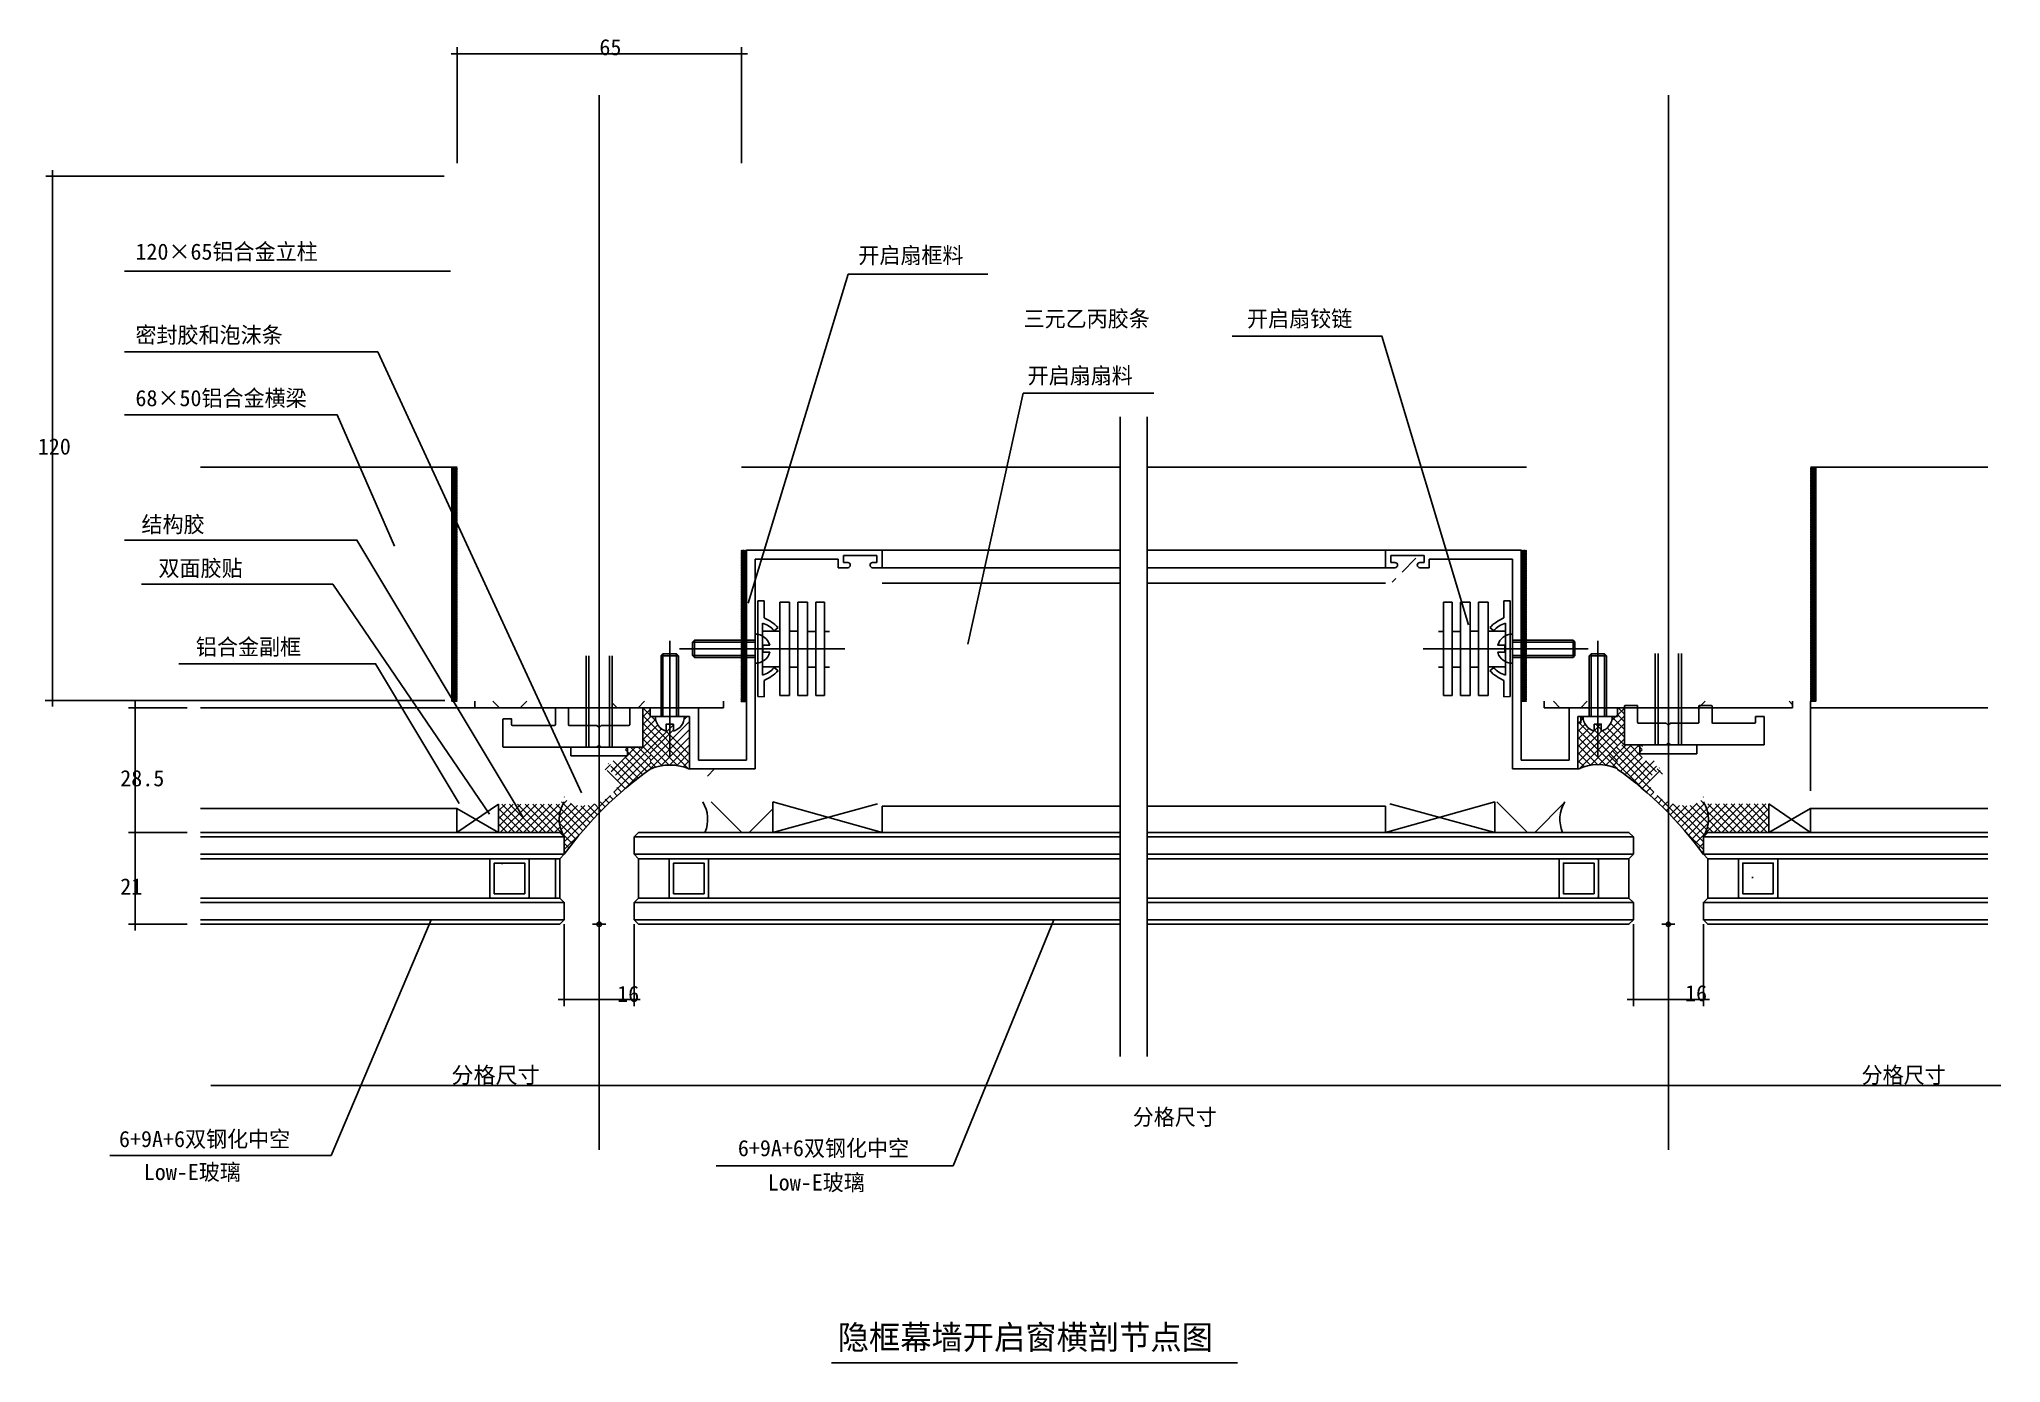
# Model space of a CAD drawing. Header units: metres. Extents: x -2523 to 2712, y 823 to 1125.
# Drawn here: x 2263.2 to 2711.7, y 822.5 to 1125.1 of the extents above; entities outside this region: 1.
import ezdxf

# ---------------------------------------------------------------- set-up
doc = ezdxf.new("R2010")
doc.units = ezdxf.units.M
for name, color, linetype in [('2', 2, 'Continuous'), ('3', 5, 'Continuous'), ('4', 4, 'Continuous'), ('ALUMINUM-H', 8, 'Continuous'), ('Dim', 3, 'Continuous'), ('FIXING', 6, 'Continuous'), ('GRID', 8, 'Continuous'), ('HATCH', 8, 'Continuous'), ('SMPEN_THICK', 7, 'Continuous')]:
    doc.layers.add(name, color=color, linetype=linetype)

msp = doc.modelspace()

# ---------------------------------------------------------------- texts
at = {"char_height": 3.7, "attachment_point": 1}
for s, insert in [('\\A1;65', (2391.27, 1125.12)), ('\\A1;120', (2262.88, 1033.84)), ('\\A1;28.5', (2281.73, 958.02)), ('\\A1;21', (2281.73, 933.27)), ('\\A1;16', (2395.35, 908.72)), ('\\A1;16', (2639.5, 908.88))]:
    msp.add_mtext(s, dxfattribs=dict(at, insert=insert))
at = {"layer": 'Dim'}
for s, p in [('120×65铝合金立柱', (2285.2, 1074.68)), ('开启扇框料', (2450.48, 1073.84)), ('三元乙丙胶条', (2488.26, 1059.35)), ('开启扇铰链', (2539.35, 1059.35)), ('密封胶和泡沫条', (2285.2, 1055.63)), ('开启扇扇料', (2489.18, 1046.34)), ('68×50铝合金横梁', (2285.2, 1041.2)), ('结构胶', (2286.59, 1012.34)), ('双面胶贴', (2290.47, 1002.32)), ('铝合金副框', (2299.02, 984.34)), ('6+9A+6双钢化中空', (2281.44, 871.85)), ('6+9A+6双钢化中空', (2422.94, 869.77)), ('Low-E玻璃', (2287.11, 864.3)), ('Low-E玻璃', (2429.76, 861.92))]:
    msp.add_text(s, height=3.7, dxfattribs=at).set_placement(p)
at = {"layer": 'Dim', "char_height": 3.7, "attachment_point": 1}
for s, insert in [('{\\fSimSun|b0|i0|c134|p2;\\C3;分格尺寸}', (2357.45, 890.17)), ('{\\C3;分格尺寸}', (2679.86, 890.17)), ('{\\C3;分格尺寸}', (2513.22, 880.58))]:
    msp.add_mtext(s, dxfattribs=dict(at, insert=insert))
at = {"layer": 'SMPEN_THICK', "insert": (2445.76, 831.12), "char_height": 5.5, "attachment_point": 1}
msp.add_mtext('隐框幕墙开启窗横剖节点图', dxfattribs=at)

# ---------------------------------------------------------------- blocks, each defined once
blk = doc.blocks.new('mp')
at = {"color": 1}
for p, q in [((-1.5, 0), (1.5, 0)), ((0, 1.5), (0, -1.5))]:
    blk.add_line(p, q, dxfattribs=at)
blk.add_circle((0, 0), 0.5, dxfattribs=at)
blk = doc.blocks.new('AUDIT_I_031218115654-1')
at = {"layer": 'FIXING', "color": 8}
blk.add_line((0, 22.95), (0, -3.12), dxfattribs=at)
at = {"layer": 'FIXING'}
for p, q in [((-9.97, 15), (-9.98, 13.69)), ((-6.62, 13.69), (-9.98, 13.69)), ((6.41, 13.69), (9.97, 13.69)), ((9.97, 15), (9.97, 13.69))]:
    blk.add_line(p, q, dxfattribs=at)
for points in [[(9.97, 15), (-9.97, 15)], [(9.7, 8.43), (9.7, 10.43)], [(9.7, 4.68), (-9.74, 4.68)], [(-3.82, 4.68), (-3.82, 2.93)], [(3.56, 4.68), (3.56, 2.93)], [(9.7, 4.68), (9.7, 6.68)], [(9.7, 2.93), (-9.74, 2.93)], [(-9.74, 1.13), (-9.74, 2.93)], [(9.7, 1.13), (-9.74, 1.13)], [(-3.82, 1.13), (-3.82, 0.07)], [(3.56, 1.13), (3.56, 0.07)], [(9.7, 1.13), (9.7, 2.93)]]:
    blk.add_lwpolyline(points, dxfattribs=at)
at = {"layer": 'FIXING', "linetype": 'Continuous'}
for points in [[(-4.6, 10.76, -0.09), (-6.62, 13.69)], [(-3.94, 11.59, -0.16), (-5.49, 14)], [(5.28, 14, -0.16), (3.73, 11.59)], [(6.41, 13.69, -0.09), (4.39, 10.76)]]:
    blk.add_lwpolyline(points, format="xyb", dxfattribs=at)
for points in [[(5.28, 14), (-5.49, 14)], [(-3.77, 14), (-3.77, 10.43)], [(3.66, 14), (3.66, 10.43)], [(9.7, 10.43), (-9.74, 10.43)], [(-9.74, 8.43), (-9.74, 10.43)], [(9.7, 8.43), (-9.74, 8.43)], [(-3.94, 11.59), (-4.6, 10.76)], [(-3.82, 8.43), (-3.82, 6.68)], [(3.61, 8.45), (3.61, 6.68)], [(3.73, 11.59), (4.39, 10.76)], [(9.7, 6.68), (-9.74, 6.68)], [(-9.74, 4.68), (-9.74, 6.68)]]:
    blk.add_lwpolyline(points, dxfattribs=at)
blk = doc.blocks.new('m4d')
at = {"color": 4}
for p, q in [((-1.59, 14.31), (-2.03, 13.87)), ((1.97, 13.87), (-2.03, 13.87)), ((-2.03, 13.87), (-2.03, 0)), ((1.52, 14.31), (-1.59, 14.31)), ((1.97, 13.87), (1.52, 14.31)), ((1.97, 13.87), (1.97, 0))]:
    blk.add_line(p, q, dxfattribs=at)
at = {"color": 8}
for p, q in [((-1.59, 14.31), (-1.59, 0)), ((0, -9.25), (0, 17.3)), ((1.52, 14.31), (1.52, 0))]:
    blk.add_line(p, q, dxfattribs=at)
at = {"color": 4}
blk.add_lwpolyline([(0.83, -1.75), (0.83, -3.34, 0.33), (3.33, 0), (-3.33, 0, 0.34), (-0.83, -3.34), (-0.83, -1.75)], format="xyb", close=True, dxfattribs=at)
blk = doc.blocks.new('_OBLIQUE')
blk.add_line((-0.37, 0), (0.37, 0))

# ---------------------------------------------------------------- hatches: boundary and pattern name
at = {"layer": '3'}
h = msp.add_hatch(dxfattribs=at)
h.set_pattern_fill('NET', scale=10)
h.paths.add_polyline_path([(2382.23, 937.77), (2375.23, 937.77), (2375.23, 928.77), (2382.23, 928.77)])
h = msp.add_hatch(dxfattribs=at)
h.set_pattern_fill('NET', scale=10)
h.paths.add_polyline_path([(2382.23, 937.77), (2375.23, 937.77), (2375.23, 928.77), (2382.23, 928.77)])
h = msp.add_hatch(dxfattribs=at)
h.set_pattern_fill('NET', scale=10)
h.paths.add_polyline_path([(2400.23, 937.77), (2407.23, 937.77), (2407.23, 928.77), (2400.23, 928.77)])
h = msp.add_hatch(dxfattribs=at)
h.set_pattern_fill('NET', scale=10)
h.paths.add_polyline_path([(2626.68, 937.77), (2619.68, 937.77), (2619.68, 928.77), (2626.68, 928.77)])
h = msp.add_hatch(dxfattribs=at)
h.set_pattern_fill('NET', scale=10)
h.paths.add_polyline_path([(2644.68, 937.77), (2651.68, 937.77), (2651.68, 928.77), (2644.68, 928.77)])
h = msp.add_hatch(dxfattribs=at)
h.set_pattern_fill('NET', scale=10)
h.paths.add_polyline_path([(2644.68, 937.77), (2651.68, 937.77), (2651.68, 928.77), (2644.68, 928.77)])
h = msp.add_hatch(dxfattribs=at)
h.set_pattern_fill('AR-SAND', scale=0.5)
h.paths.add_polyline_path([(2374.23, 936.77), (2367.23, 936.77), (2367.23, 929.77), (2374.23, 929.77)])
h = msp.add_hatch(dxfattribs=at)
h.set_pattern_fill('AR-SAND', scale=0.5)
h.paths.add_polyline_path([(2374.23, 936.77), (2367.23, 936.77), (2367.23, 929.77), (2374.23, 929.77)])
h = msp.add_hatch(dxfattribs=at)
h.set_pattern_fill('AR-SAND', scale=0.5)
h.paths.add_polyline_path([(2408.23, 936.77), (2415.23, 936.77), (2415.23, 929.77), (2408.23, 929.77)])
h = msp.add_hatch(dxfattribs=at)
h.set_pattern_fill('AR-SAND', scale=0.5)
h.paths.add_polyline_path([(2618.68, 936.77), (2611.68, 936.77), (2611.68, 929.77), (2618.68, 929.77)])
h = msp.add_hatch(dxfattribs=at)
h.set_pattern_fill('AR-SAND', scale=0.5)
h.paths.add_polyline_path([(2652.68, 936.77), (2659.68, 936.77), (2659.68, 929.77), (2652.68, 929.77)])
h = msp.add_hatch(dxfattribs=at)
h.set_pattern_fill('AR-SAND', scale=0.5)
h.paths.add_polyline_path([(2652.68, 936.77), (2659.68, 936.77), (2659.68, 929.77), (2652.68, 929.77)])
at = {"layer": '4'}
h = msp.add_hatch(dxfattribs=at)
h.set_pattern_fill('ANSI37', scale=10)
h.paths.add_polyline_path([(2430.9, 950.77), (2414.9, 950.77, -0.24), (2415.43, 943.77), (2430.9, 943.77)])
h = msp.add_hatch(dxfattribs=at)
h.set_pattern_fill('ANSI37', scale=10)
h.paths.add_polyline_path([(2596.02, 950.77), (2612.02, 950.77, 0.24), (2611.5, 943.77), (2596.02, 943.77)])
at = {"layer": 'ALUMINUM-H'}
h = msp.add_hatch(dxfattribs=at)
h.set_pattern_fill('ANSI37', scale=6)
h.paths.add_polyline_path([(2388.23, 972.25), (2388.23, 973.75), (2362.83, 973.75), (2362.83, 973.25), (2362.83, 972.25)])
h.paths.add_polyline_path([(2394.23, 973.75), (2394.23, 972.25), (2419.63, 972.25), (2419.63, 973.25), (2419.63, 973.75)])
h = msp.add_hatch(dxfattribs=at)
h.set_pattern_fill('ANSI37', scale=6)
h.paths.add_polyline_path([(2632.68, 972.26), (2632.68, 973.76), (2607.28, 973.76), (2607.28, 973.26), (2607.28, 972.26)])
h.paths.add_polyline_path([(2638.68, 973.76), (2638.68, 972.26), (2664.08, 972.26), (2664.08, 973.26), (2664.08, 973.76)])
at = {"layer": 'HATCH'}
h = msp.add_hatch(dxfattribs=at)
h.set_pattern_fill('ANSI31', scale=5)
h.paths.add_polyline_path([(2454.85, 1001.77, -0.41), (2453.85, 1000.77), (2447.96, 1000.77, -0.41), (2446.96, 1001.77), (2446.96, 1003.24, -0.41), (2447.96, 1004.24), (2449.3, 1004.24, 0.41), (2449.4, 1004.34), (2449.4, 1005.39, 0.41), (2449.3, 1005.49), (2448.25, 1005.49, -0.67), (2448.18, 1005.66), (2448.98, 1006.46, -0.2), (2449.05, 1006.49), (2452.75, 1006.49, -0.23), (2452.83, 1006.45, 0.03), (2452.83, 1006.46), (2453.63, 1005.66, -0.67), (2453.55, 1005.49), (2452.5, 1005.49, 0.41), (2452.4, 1005.39), (2452.4, 1004.34, 0.41), (2452.5, 1004.24), (2453.85, 1004.24, -0.41), (2454.85, 1003.24)])
h.paths.add_polyline_path([(2453.35, 1003.24), (2448.46, 1003.24, 0.63), (2448.46, 1001.66), (2453.35, 1001.66, 0.63)])
h = msp.add_hatch(dxfattribs=at)
h.set_pattern_fill('ANSI31', scale=5)
h.paths.add_polyline_path([(2572.07, 1001.77, 0.41), (2573.07, 1000.77), (2578.97, 1000.77, 0.41), (2579.97, 1001.77), (2579.97, 1003.24, 0.41), (2578.97, 1004.24), (2577.62, 1004.24, -0.41), (2577.52, 1004.34), (2577.52, 1005.39, -0.41), (2577.62, 1005.49), (2578.67, 1005.49, 0.67), (2578.74, 1005.66), (2577.94, 1006.46, 0.2), (2577.87, 1006.49), (2574.17, 1006.49, 0.23), (2574.09, 1006.45, -0.03), (2574.1, 1006.46), (2573.3, 1005.66, 0.67), (2573.37, 1005.49), (2574.42, 1005.49, -0.41), (2574.52, 1005.39), (2574.52, 1004.34, -0.41), (2574.42, 1004.24), (2573.07, 1004.24, 0.41), (2572.07, 1003.24)])
h.paths.add_polyline_path([(2573.57, 1003.24), (2578.47, 1003.24, -0.63), (2578.47, 1001.66), (2573.57, 1001.66, -0.63)])
h = msp.add_hatch(dxfattribs=at)
h.set_pattern_fill('ANSI31', scale=5)
h.paths.add_polyline_path([(2423.85, 957.27, 0.41), (2422.85, 958.27), (2416.96, 958.27, 0.41), (2415.96, 957.27), (2415.96, 955.79, 0.41), (2416.96, 954.79), (2418.3, 954.79, -0.41), (2418.4, 954.69), (2418.4, 953.64, -0.41), (2418.3, 953.54), (2417.25, 953.54, 0.67), (2417.18, 953.37), (2417.98, 952.57, 0.2), (2418.05, 952.54), (2421.75, 952.54, 0.23), (2421.83, 952.58, -0.03), (2421.83, 952.57), (2422.63, 953.37, 0.67), (2422.55, 953.54), (2421.5, 953.54, -0.41), (2421.4, 953.64), (2421.4, 954.69, -0.41), (2421.5, 954.79), (2422.85, 954.79, 0.41), (2423.85, 955.79)])
h.paths.add_polyline_path([(2422.35, 955.79), (2417.46, 955.79, -0.63), (2417.46, 957.37), (2422.35, 957.37, -0.63)])
h = msp.add_hatch(dxfattribs=at)
h.set_pattern_fill('ANSI31', scale=5)
h.paths.add_polyline_path([(2603.07, 957.27, -0.41), (2604.07, 958.27), (2609.97, 958.27, -0.41), (2610.97, 957.27), (2610.97, 955.79, -0.41), (2609.97, 954.79), (2608.62, 954.79, 0.41), (2608.52, 954.69), (2608.52, 953.64, 0.41), (2608.62, 953.54), (2609.67, 953.54, -0.67), (2609.74, 953.37), (2608.94, 952.57, -0.2), (2608.87, 952.54), (2605.17, 952.54, -0.23), (2605.09, 952.58, 0.03), (2605.1, 952.57), (2604.3, 953.37, -0.67), (2604.37, 953.54), (2605.42, 953.54, 0.41), (2605.52, 953.64), (2605.52, 954.69, 0.41), (2605.42, 954.79), (2604.07, 954.79, -0.41), (2603.07, 955.79)])
h.paths.add_polyline_path([(2604.57, 955.79), (2609.47, 955.79, 0.63), (2609.47, 957.37), (2604.57, 957.37, 0.63)])

# ---------------------------------------------------------------- linework, layer by layer
for p, q in [((2358.77, 1096.75), (2358.77, 1123.24)), ((2358.77, 1121.74), (2423.77, 1121.74)), ((2423.77, 1096.75), (2423.77, 1123.24)), ((2391.23, 1112.27), (2391.23, 871.22)), ((2635.68, 1112.27), (2635.68, 871.22)), ((2355.77, 1093.75), (2264.75, 1093.75)), ((2266.25, 1093.75), (2266.25, 973.93)), ((2355.95, 973.93), (2264.54, 973.93)), ((2297.06, 972.27), (2283.61, 972.27)), ((2285.11, 943.77), (2285.11, 972.27)), ((2297.06, 943.77), (2283.61, 943.77)), ((2289.08, 943.77), (2283.61, 943.77)), ((2285.11, 922.77), (2285.11, 943.77)), ((2297.06, 922.77), (2283.61, 922.77)), ((2383.23, 922.77), (2383.23, 904.09)), ((2399.23, 922.77), (2399.23, 904.09)), ((2627.68, 922.77), (2627.68, 904.09)), ((2643.68, 922.77), (2643.68, 904.09)), ((2399.23, 905.59), (2383.23, 905.59)), ((2627.68, 905.59), (2643.68, 905.59)), ((2444.32, 822.55), (2537.15, 822.55))]:
    msp.add_line(p, q)
at = {"layer": '2'}
for p, q in [((2358.77, 1027.27), (2300.06, 1027.27)), ((2423.77, 1027.27), (2510.37, 1027.27)), ((2603.22, 1027.27), (2516.54, 1027.27)), ((2668.22, 1027.27), (2708.73, 1027.27)), ((2424.9, 1008.27), (2424.9, 960.27)), ((2424.9, 1008.27), (2455.9, 1008.27)), ((2426.9, 1006.27), (2426.9, 958.27)), ((2426.9, 1006.27), (2445.9, 1006.27)), ((2445.9, 1006.27), (2445.9, 1004.27)), ((2447.1, 1007.07), (2447.1, 1005.47)), ((2447.1, 1007.07), (2454.7, 1007.07)), ((2447.1, 1005.47), (2448.05, 1005.47)), ((2453.75, 1005.47), (2454.7, 1005.47)), ((2454.7, 1007.07), (2454.7, 1005.47)), ((2455.9, 1008.27), (2510.37, 1008.27)), ((2455.9, 1008.27), (2455.9, 1004.27)), ((2571.02, 1008.27), (2516.54, 1008.27)), ((2602.02, 1008.27), (2571.02, 1008.27)), ((2571.02, 1008.27), (2571.02, 1004.27)), ((2572.22, 1007.07), (2572.22, 1005.47)), ((2579.82, 1007.07), (2572.22, 1007.07)), ((2573.17, 1005.47), (2572.22, 1005.47)), ((2579.82, 1005.47), (2578.87, 1005.47)), ((2579.82, 1007.07), (2579.82, 1005.47)), ((2600.02, 1006.27), (2581.02, 1006.27)), ((2581.02, 1006.27), (2581.02, 1004.27)), ((2600.02, 1006.27), (2600.02, 958.27)), ((2602.02, 1008.27), (2602.02, 960.27)), ((2445.9, 1004.27), (2448.05, 1004.27)), ((2453.75, 1004.27), (2455.9, 1004.27)), ((2455.9, 1004.27), (2510.37, 1004.27)), ((2455.9, 1000.77), (2510.37, 1000.77)), ((2571.02, 1004.27), (2516.54, 1004.27)), ((2571.02, 1000.77), (2516.54, 1000.77)), ((2573.17, 1004.27), (2571.02, 1004.27)), ((2581.02, 1004.27), (2578.87, 1004.27)), ((2358.72, 972.25), (2300.06, 972.25)), ((2369.22, 963.35), (2369.22, 969.65)), ((2371.12, 969.75), (2369.32, 969.75)), ((2371.22, 968.35), (2371.22, 969.65)), ((2381.22, 968.35), (2381.22, 972.15)), ((2384.22, 972.25), (2381.32, 972.25)), ((2384.22, 968.35), (2384.22, 972.25)), ((2398.22, 968.35), (2398.22, 972.15)), ((2401.12, 972.25), (2398.32, 972.25)), ((2400.9, 972.27), (2413.9, 972.27)), ((2401.22, 963.25), (2401.22, 972.15)), ((2402.9, 972.27), (2402.9, 970.27)), ((2402.9, 970.27), (2411.9, 970.27)), ((2411.9, 970.27), (2411.9, 958.27)), ((2413.9, 972.27), (2413.9, 960.27)), ((2613.02, 972.27), (2613.02, 960.27)), ((2626.02, 972.27), (2613.02, 972.27)), ((2615.02, 970.27), (2615.02, 958.27)), ((2615.56, 970.27), (2615.02, 970.27)), ((2624.02, 970.27), (2615.02, 970.27)), ((2615.66, 968.87), (2615.66, 970.17)), ((2624.02, 972.27), (2624.02, 970.27)), ((2625.66, 963.77), (2625.66, 972.67)), ((2628.66, 972.77), (2625.76, 972.77)), ((2628.66, 968.87), (2628.66, 972.77)), ((2628.76, 968.77), (2635.16, 968.77)), ((2635.66, 968.27), (2635.16, 968.77)), ((2635.66, 968.27), (2636.16, 968.77)), ((2642.56, 968.77), (2636.16, 968.77)), ((2642.66, 968.87), (2642.66, 972.67)), ((2645.56, 972.77), (2642.76, 972.77)), ((2645.66, 968.87), (2645.66, 972.67)), ((2655.5, 968.77), (2645.76, 968.77)), ((2655.6, 968.87), (2655.6, 970.17)), ((2657.5, 970.27), (2655.7, 970.27)), ((2657.6, 963.87), (2657.6, 970.17)), ((2671.68, 972.27), (2708.73, 972.27)), ((2371.32, 968.25), (2381.12, 968.25)), ((2384.32, 968.25), (2390.72, 968.25)), ((2391.22, 967.75), (2390.72, 968.25)), ((2391.22, 967.75), (2391.72, 968.25)), ((2398.12, 968.25), (2391.72, 968.25)), ((2635.66, 964.27), (2635.16, 963.77)), ((2635.66, 964.27), (2636.16, 963.77)), ((2369.32, 963.25), (2390.72, 963.25)), ((2384.73, 961.25), (2384.73, 963.25)), ((2397.73, 963.25), (2384.73, 963.25)), ((2397.73, 961.25), (2384.73, 961.25)), ((2391.22, 963.75), (2390.72, 963.25)), ((2391.22, 963.75), (2391.72, 963.25)), ((2401.22, 963.25), (2391.72, 963.25)), ((2397.73, 961.25), (2397.73, 963.25)), ((2413.9, 960.27), (2424.9, 960.27)), ((2613.02, 960.27), (2602.02, 960.27)), ((2625.66, 963.77), (2635.16, 963.77)), ((2642.18, 963.77), (2629.18, 963.77)), ((2629.18, 961.77), (2629.18, 963.77)), ((2642.18, 961.77), (2629.18, 961.77)), ((2657.5, 963.77), (2636.16, 963.77)), ((2642.18, 961.77), (2642.18, 963.77)), ((2411.9, 958.27), (2426.9, 958.27)), ((2615.02, 958.27), (2600.02, 958.27)), ((2358.72, 949.25), (2300.06, 949.25)), ((2455.9, 949.77), (2510.37, 949.77)), ((2571.02, 949.77), (2516.54, 949.77)), ((2668.16, 949.27), (2708.73, 949.27))]:
    msp.add_line(p, q, dxfattribs=at)
for centre, radius, start, end in [((2448.05, 1004.87), 0.6, 270, 90), ((2453.75, 1004.87), 0.6, 90, 270), ((2573.17, 1004.87), 0.6, 270, 90), ((2578.87, 1004.87), 0.6, 90, 270), ((2369.32, 969.65), 0.1, 90, 180), ((2371.12, 969.65), 0.1, 0, 90), ((2381.32, 972.15), 0.1, 90, 180), ((2398.32, 972.15), 0.1, 90, 180), ((2401.12, 972.15), 0.1, 0, 90), ((2615.56, 970.17), 0.1, 0, 90), ((2615.76, 968.87), 0.1, 180, 270), ((2625.76, 972.67), 0.1, 90, 180), ((2628.76, 968.87), 0.1, 180, 270), ((2642.56, 968.87), 0.1, 270, 0), ((2642.76, 972.67), 0.1, 90, 180), ((2645.56, 972.67), 0.1, 0, 90), ((2645.76, 968.87), 0.1, 180, 270), ((2655.5, 968.87), 0.1, 270, 0), ((2655.7, 970.17), 0.1, 90, 180), ((2657.5, 970.17), 0.1, 0, 90), ((2371.32, 968.35), 0.1, 180, 270), ((2381.12, 968.35), 0.1, 270, 0), ((2384.32, 968.35), 0.1, 180, 270), ((2398.12, 968.35), 0.1, 270, 0), ((2369.32, 963.35), 0.1, 180, 270), ((2657.5, 963.87), 0.1, 270, 0)]:
    msp.add_arc(centre, radius, start, end, dxfattribs=at)
at = {"layer": '3'}
for p, q in [((2383.23, 942.77), (2300.06, 942.77)), ((2399.23, 942.77), (2510.37, 942.77)), ((2627.68, 942.77), (2516.54, 942.77)), ((2643.68, 942.77), (2708.73, 942.77)), ((2383.23, 938.77), (2300.06, 938.77)), ((2382.23, 937.77), (2300.06, 937.77)), ((2399.23, 938.77), (2510.37, 938.77)), ((2400.23, 937.77), (2510.37, 937.77)), ((2627.68, 938.77), (2516.54, 938.77)), ((2626.68, 937.77), (2516.54, 937.77)), ((2643.68, 938.77), (2708.73, 938.77)), ((2644.68, 937.77), (2708.73, 937.77)), ((2382.23, 928.77), (2300.06, 928.77)), ((2400.23, 928.77), (2510.37, 928.77)), ((2626.68, 928.77), (2516.54, 928.77)), ((2644.68, 928.77), (2708.73, 928.77)), ((2383.23, 927.77), (2300.06, 927.77)), ((2399.23, 927.77), (2510.37, 927.77)), ((2627.68, 927.77), (2516.54, 927.77)), ((2643.68, 927.77), (2708.73, 927.77)), ((2383.23, 923.77), (2300.06, 923.77)), ((2399.23, 923.77), (2510.37, 923.77)), ((2627.68, 923.77), (2516.54, 923.77)), ((2643.68, 923.77), (2708.73, 923.77))]:
    msp.add_line(p, q, dxfattribs=at)
for points in [[(2300.06, 943.77), (2382.23, 943.77), (2383.23, 942.77), (2383.23, 938.77), (2382.23, 937.77), (2382.23, 928.77), (2383.23, 927.77), (2383.23, 923.77), (2382.23, 922.77), (2300.06, 922.77)], [(2510.37, 943.77), (2400.23, 943.77), (2399.23, 942.77), (2399.23, 938.77), (2400.23, 937.77), (2400.23, 928.77), (2399.23, 927.77), (2399.23, 923.77), (2400.23, 922.77), (2510.37, 922.77)], [(2516.54, 943.77), (2626.68, 943.77), (2627.68, 942.77), (2627.68, 938.77), (2626.68, 937.77), (2626.68, 928.77), (2627.68, 927.77), (2627.68, 923.77), (2626.68, 922.77), (2516.54, 922.77)], [(2708.73, 943.77), (2644.68, 943.77), (2643.68, 942.77), (2643.68, 938.77), (2644.68, 937.77), (2644.68, 928.77), (2643.68, 927.77), (2643.68, 923.77), (2644.68, 922.77), (2708.73, 922.77)]]:
    msp.add_lwpolyline(points, dxfattribs=at)
for points in [[(2375.23, 929.07), (2375.23, 937.47, 0.41), (2374.93, 937.77), (2366.48, 937.77, 0.41), (2366.23, 937.52), (2366.23, 929.02, 0.41), (2366.48, 928.77), (2374.93, 928.77, 0.41)], [(2375.23, 929.07), (2375.23, 937.47, 0.41), (2374.93, 937.77), (2366.48, 937.77, 0.41), (2366.23, 937.52), (2366.23, 929.02, 0.41), (2366.48, 928.77), (2374.93, 928.77, 0.41)], [(2407.23, 929.07), (2407.23, 937.47, -0.41), (2407.53, 937.77), (2415.98, 937.77, -0.41), (2416.23, 937.52), (2416.23, 929.02, -0.41), (2415.98, 928.77), (2407.53, 928.77, -0.41)], [(2619.68, 929.07), (2619.68, 937.47, 0.41), (2619.38, 937.77), (2610.93, 937.77, 0.41), (2610.68, 937.52), (2610.68, 929.02, 0.41), (2610.93, 928.77), (2619.38, 928.77, 0.41)], [(2651.68, 929.07), (2651.68, 937.47, -0.41), (2651.98, 937.77), (2660.43, 937.77, -0.41), (2660.68, 937.52), (2660.68, 929.02, -0.41), (2660.43, 928.77), (2651.98, 928.77, -0.41)], [(2651.68, 929.07), (2651.68, 937.47, -0.41), (2651.98, 937.77), (2660.43, 937.77, -0.41), (2660.68, 937.52), (2660.68, 929.02, -0.41), (2660.43, 928.77), (2651.98, 928.77, -0.41)]]:
    msp.add_lwpolyline(points, format="xyb", close=True, dxfattribs=at)
for points in [[(2374.23, 929.77), (2374.23, 936.77), (2367.23, 936.77), (2367.23, 929.77)], [(2374.23, 929.77), (2374.23, 936.77), (2367.23, 936.77), (2367.23, 929.77)], [(2408.23, 929.77), (2408.23, 936.77), (2415.23, 936.77), (2415.23, 929.77)], [(2618.68, 929.77), (2618.68, 936.77), (2611.68, 936.77), (2611.68, 929.77)], [(2652.68, 929.77), (2652.68, 936.77), (2659.68, 936.77), (2659.68, 929.77)], [(2652.68, 929.77), (2652.68, 936.77), (2659.68, 936.77), (2659.68, 929.77)]]:
    msp.add_lwpolyline(points, close=True, dxfattribs=at)
at = {"layer": '4'}
for p, q in [((2388.23, 984.16), (2388.23, 963.25)), ((2394.23, 984.16), (2394.23, 963.25)), ((2632.68, 984.68), (2632.68, 963.77)), ((2638.68, 984.68), (2638.68, 963.77)), ((2401.22, 972.24), (2402.9, 970.56)), ((2402.9, 971.9), (2401.22, 970.22)), ((2401.22, 970.48), (2411.9, 959.79)), ((2403.04, 970.27), (2401.22, 968.45)), ((2404.13, 969.59), (2401.22, 966.68)), ((2401.22, 968.71), (2411.5, 958.43)), ((2411.9, 969.09), (2402.9, 960.09)), ((2403.2, 970.27), (2404.22, 969.25)), ((2411.32, 970.27), (2410.67, 969.62)), ((2625.66, 970.43), (2615.02, 959.79)), ((2616.22, 969.83), (2615.02, 968.63)), ((2615.02, 969.09), (2624.02, 960.09)), ((2615.61, 970.27), (2616.25, 969.62)), ((2625.66, 972.2), (2622.71, 969.25)), ((2622.85, 970.1), (2625.66, 967.29)), ((2624.02, 970.69), (2625.66, 969.06)), ((2624.21, 972.27), (2625.66, 970.82)), ((2405.51, 967.44), (2394.96, 956.88)), ((2408.24, 968.4), (2395.53, 955.69)), ((2404.64, 968.34), (2401.22, 964.91)), ((2401.22, 966.94), (2409.1, 959.06)), ((2401.22, 965.17), (2407.21, 959.18)), ((2411.9, 967.32), (2402.9, 958.32)), ((2408.24, 967.19), (2402.9, 961.86)), ((2411.9, 965.55), (2405.35, 959)), ((2406.53, 966.94), (2411.9, 961.56)), ((2406.59, 968.51), (2406.57, 968.5)), ((2616.67, 968.51), (2615.02, 966.86)), ((2617.49, 967.56), (2615.02, 965.09)), ((2615.02, 967.32), (2624.02, 958.32)), ((2618.64, 966.94), (2615.02, 963.33)), ((2620.4, 966.94), (2615.02, 961.56)), ((2615.02, 965.55), (2621.57, 959)), ((2625.66, 968.66), (2615.43, 958.43)), ((2625.66, 966.89), (2617.82, 959.06)), ((2620.2, 968.51), (2618.69, 966.99)), ((2618.69, 967.19), (2624.02, 961.86)), ((2619.13, 968.51), (2620.35, 967.29)), ((2625.66, 965.13), (2619.71, 959.18)), ((2620.63, 967.01), (2624.02, 963.62)), ((2621.72, 967.69), (2625.66, 963.75)), ((2622.49, 968.69), (2625.66, 965.52)), ((2396.42, 960.12), (2393.94, 957.64)), ((2399.56, 963.25), (2394.07, 957.77)), ((2394.46, 960.12), (2399.23, 955.35)), ((2403.12, 961.51), (2394.56, 952.95)), ((2396.23, 960.12), (2400.23, 956.11)), ((2403.12, 959.74), (2396.55, 953.18)), ((2397.79, 963.25), (2397.23, 962.69)), ((2399.56, 963.25), (2397.23, 960.93)), ((2397.23, 962.65), (2402.23, 957.65)), ((2397.23, 960.88), (2401.25, 956.87)), ((2398.4, 963.25), (2403.12, 958.53)), ((2400.17, 963.25), (2403.12, 960.3)), ((2401.37, 963.25), (2405.59, 959.04)), ((2402.9, 959.95), (2404.15, 958.71)), ((2411.9, 963.78), (2407.3, 959.18)), ((2411.9, 962.02), (2408.96, 959.08)), ((2411.9, 960.25), (2410.43, 958.78)), ((2615.02, 963.78), (2619.62, 959.18)), ((2615.02, 962.02), (2617.96, 959.08)), ((2615.02, 960.25), (2616.49, 958.78)), ((2626.07, 963.77), (2621.34, 959.04)), ((2622.03, 961.5), (2630.36, 953.18)), ((2624.02, 959.95), (2622.78, 958.71)), ((2622.92, 962.39), (2632.36, 952.95)), ((2627.26, 963.77), (2623.52, 960.02)), ((2623.8, 963.27), (2631.39, 955.69)), ((2629.03, 963.77), (2624.4, 959.14)), ((2625.07, 963.77), (2631.96, 956.88)), ((2629.68, 962.65), (2625.29, 958.25)), ((2629.68, 960.88), (2625.67, 956.87)), ((2630.68, 960.12), (2626.68, 956.11)), ((2626.84, 963.77), (2629.68, 960.93)), ((2632.45, 960.12), (2627.69, 955.35)), ((2628.61, 963.77), (2629.68, 962.69)), ((2629.38, 963.77), (2629.73, 963.41)), ((2630.49, 960.12), (2632.97, 957.64)), ((2393.8, 959.27), (2392.61, 958.07)), ((2393.08, 957.96), (2397.27, 953.77)), ((2393.28, 959.53), (2393.35, 959.46)), ((2393.91, 958.9), (2398.24, 954.57)), ((2401.61, 958.27), (2402.28, 957.6)), ((2411.9, 958.48), (2411.75, 958.33)), ((2615.02, 958.48), (2615.17, 958.33)), ((2625.3, 958.27), (2624.64, 957.6)), ((2633, 958.9), (2628.67, 954.57)), ((2633.83, 957.96), (2629.65, 953.77)), ((2633.11, 958.27), (2634.31, 957.07)), ((2633.64, 958.53), (2633.56, 958.46)), ((2382.61, 950.77), (2383, 950.37)), ((2383.83, 951.06), (2382.86, 950.09)), ((2383.23, 951.9), (2383.3, 951.83)), ((2393.79, 952.18), (2391.23, 949.62)), ((2392.63, 951.35), (2393.51, 950.46)), ((2393.66, 952.07), (2394.43, 951.31)), ((2394.56, 952.95), (2395.36, 952.15)), ((2395.25, 954.02), (2396.31, 952.97)), ((2430.9, 950.77), (2430.9, 943.77)), ((2455.9, 943.77), (2430.9, 950.77)), ((2571.02, 943.77), (2596.02, 950.77)), ((2596.02, 950.77), (2596.02, 943.77)), ((2631.66, 954.02), (2630.61, 952.97)), ((2632.36, 952.95), (2631.55, 952.15)), ((2633.25, 952.07), (2632.49, 951.31)), ((2633.13, 952.18), (2635.68, 949.62)), ((2634.29, 951.35), (2633.4, 950.46)), ((2643.08, 951.06), (2644.05, 950.09)), ((2643.68, 951.9), (2643.61, 951.83)), ((2358.72, 943.77), (2368.23, 950.25)), ((2358.72, 949.25), (2368.23, 943.77)), ((2358.72, 949.25), (2358.72, 943.77)), ((2368.23, 950.25), (2368.23, 943.77)), ((2368.23, 945.14), (2373.34, 950.25)), ((2368.23, 946.91), (2371.58, 950.25)), ((2368.23, 948.67), (2369.81, 950.25)), ((2368.23, 949.23), (2373.7, 943.77)), ((2368.23, 947.46), (2371.93, 943.77)), ((2368.63, 943.77), (2375.11, 950.25)), ((2368.98, 950.25), (2375.47, 943.77)), ((2370.4, 943.77), (2376.88, 950.25)), ((2370.75, 950.25), (2377.23, 943.77)), ((2372.17, 943.77), (2378.65, 950.25)), ((2372.52, 950.25), (2379, 943.77)), ((2373.93, 943.77), (2380.42, 950.25)), ((2374.29, 950.25), (2380.77, 943.77)), ((2375.7, 943.77), (2382.18, 950.25)), ((2376.05, 950.25), (2382.86, 943.44)), ((2377.47, 943.77), (2382.33, 948.62)), ((2377.82, 950.25), (2382.14, 945.93)), ((2379.24, 943.77), (2382.1, 946.63)), ((2379.59, 950.25), (2382.15, 947.69)), ((2381.36, 950.25), (2382.47, 949.13)), ((2384.89, 950.35), (2382.14, 947.6)), ((2386.27, 949.96), (2382.15, 945.85)), ((2382.15, 947.68), (2386.65, 943.18)), ((2387.96, 949.89), (2382.47, 944.4)), ((2382.47, 949.13), (2387.46, 944.14)), ((2383, 950.36), (2388.28, 945.08)), ((2390.1, 950.26), (2383, 943.16)), ((2391.23, 949.62), (2383.23, 941.62)), ((2384.68, 950.45), (2389.12, 946.01)), ((2387.02, 949.88), (2389.97, 946.93)), ((2388.7, 949.96), (2390.84, 947.83)), ((2390.16, 950.28), (2391.23, 949.2)), ((2391.23, 949.2), (2391.71, 948.72)), ((2391.46, 950.75), (2392.6, 949.6)), ((2430.9, 943.77), (2454.9, 950.31)), ((2455.9, 949.77), (2455.9, 943.77)), ((2571.02, 949.77), (2571.02, 943.77)), ((2596.02, 943.77), (2572.02, 950.31)), ((2635.46, 950.75), (2634.31, 949.6)), ((2635.68, 949.2), (2635.2, 948.72)), ((2636.76, 950.28), (2635.68, 949.2)), ((2635.68, 949.62), (2643.68, 941.62)), ((2638.21, 949.96), (2636.08, 947.83)), ((2636.81, 950.26), (2643.91, 943.16)), ((2639.9, 949.88), (2636.94, 946.93)), ((2642.24, 950.45), (2637.79, 946.01)), ((2643.91, 950.36), (2638.63, 945.08)), ((2638.95, 949.89), (2644.44, 944.4)), ((2644.44, 949.13), (2639.45, 944.14)), ((2644.76, 947.68), (2640.26, 943.18)), ((2640.65, 949.96), (2644.76, 945.85)), ((2642.02, 950.35), (2644.77, 947.6)), ((2650.88, 950.27), (2644.05, 943.44)), ((2645.57, 950.27), (2644.44, 949.13)), ((2649.45, 943.77), (2644.59, 948.62)), ((2651.21, 943.77), (2644.71, 950.27)), ((2647.34, 950.27), (2644.76, 947.69)), ((2649.11, 950.27), (2644.77, 945.93)), ((2647.68, 943.77), (2644.82, 946.63)), ((2652.65, 950.27), (2646.15, 943.77)), ((2652.98, 943.77), (2646.48, 950.27)), ((2654.41, 950.27), (2647.91, 943.77)), ((2654.75, 943.77), (2648.25, 950.27)), ((2656.18, 950.27), (2649.68, 943.77)), ((2656.52, 943.77), (2650.02, 950.27)), ((2657.95, 950.27), (2651.45, 943.77)), ((2658.29, 943.77), (2651.79, 950.27)), ((2658.68, 949.23), (2653.22, 943.77)), ((2658.68, 945.14), (2653.55, 950.27)), ((2658.68, 947.46), (2654.98, 943.77)), ((2658.68, 946.91), (2655.32, 950.27)), ((2658.68, 948.67), (2657.09, 950.27)), ((2668.16, 943.77), (2658.68, 950.27)), ((2658.68, 950.27), (2658.68, 943.77)), ((2668.16, 949.27), (2658.68, 943.77)), ((2668.16, 949.27), (2668.16, 943.77)), ((2368.23, 945.7), (2370.16, 943.77)), ((2368.23, 943.93), (2368.39, 943.77)), ((2381, 943.77), (2382.29, 945.05)), ((2382.14, 945.92), (2385.86, 942.21)), ((2382.5, 943.5), (2382.73, 943.73)), ((2382.87, 943.42), (2385.07, 941.22)), ((2387.15, 943.77), (2383.23, 939.86)), ((2639.77, 943.77), (2643.68, 939.86)), ((2644.77, 945.92), (2641.06, 942.21)), ((2644.04, 943.42), (2641.84, 941.22)), ((2644.41, 943.5), (2644.18, 943.73)), ((2645.91, 943.77), (2644.62, 945.05)), ((2658.68, 945.7), (2656.75, 943.77)), ((2658.68, 943.93), (2658.52, 943.77)), ((2383.23, 941.29), (2384.31, 940.22)), ((2383.23, 939.52), (2383.55, 939.21)), ((2643.68, 941.29), (2642.61, 940.22)), ((2643.68, 939.52), (2643.36, 939.21))]:
    msp.add_line(p, q, dxfattribs=at)
for centre, radius, start, end in [((2454.13, 886.92), 87.83, 125.68, 143.82), ((2407.4, 947.65), 11.53, 67.02, 112.98), ((2619.63, 948.27), 11, 66.47, 114.75), ((2572.63, 886.79), 88.03, 36.19, 54.29), ((2389.7, 946.77), 7.6, 148.25, 211.75), ((2408.44, 946.77), 7.6, 336.75, 31.75), ((2618.48, 946.77), 7.6, 148.25, 203.25), ((2637.22, 946.77), 7.6, 328.25, 31.75)]:
    msp.add_arc(centre, radius, start, end, dxfattribs=at)
at = {"layer": 'ALUMINUM-H'}
for p, q in [((2357.57, 1027.25), (2357.57, 973.75)), ((2357.57, 1026.12), (2358.7, 1027.25)), ((2357.57, 1026.3), (2358.52, 1027.25)), ((2357.57, 1026.47), (2358.35, 1027.25)), ((2357.57, 1026.65), (2358.17, 1027.25)), ((2357.57, 1026.83), (2357.99, 1027.25)), ((2357.57, 1027), (2357.82, 1027.25)), ((2357.57, 1027.18), (2357.64, 1027.25)), ((2358.77, 1026.02), (2357.57, 1027.22)), ((2357.57, 1025.94), (2358.77, 1027.14)), ((2358.77, 1025.85), (2357.57, 1027.05)), ((2358.77, 1026.2), (2357.72, 1027.25)), ((2358.77, 1026.38), (2357.9, 1027.25)), ((2358.77, 1026.55), (2358.07, 1027.25)), ((2358.77, 1026.73), (2358.25, 1027.25)), ((2358.77, 1026.91), (2358.43, 1027.25)), ((2358.77, 1027.08), (2358.6, 1027.25)), ((2668.18, 1026.2), (2669.25, 1027.27)), ((2668.18, 1026.02), (2669.39, 1027.22)), ((2668.18, 1025.85), (2669.39, 1027.04)), ((2669.38, 1026.12), (2668.19, 1027.32)), ((2668.19, 1026.38), (2669.08, 1027.27)), ((2668.19, 1026.55), (2668.9, 1027.27)), ((2668.19, 1026.73), (2668.72, 1027.27)), ((2668.19, 1026.91), (2668.55, 1027.27)), ((2668.19, 1027.08), (2668.37, 1027.27)), ((2668.19, 1027.26), (2668.19, 1027.27)), ((2669.38, 1025.94), (2668.19, 1027.14)), ((2669.38, 1026.29), (2668.41, 1027.27)), ((2669.39, 1026.47), (2668.59, 1027.27)), ((2669.39, 1026.65), (2668.77, 1027.27)), ((2669.39, 1026.82), (2668.94, 1027.27)), ((2669.39, 1027), (2669.12, 1027.27)), ((2669.39, 1027.18), (2669.3, 1027.27)), ((2669.39, 1027.27), (2669.36, 973.75)), ((2357.57, 1025.76), (2358.77, 1026.96)), ((2358.77, 1025.67), (2357.57, 1026.87)), ((2357.57, 1025.59), (2358.77, 1026.79)), ((2358.77, 1025.49), (2357.57, 1026.69)), ((2357.57, 1025.41), (2358.77, 1026.61)), ((2358.77, 1025.31), (2357.57, 1026.51)), ((2357.57, 1025.23), (2358.77, 1026.43)), ((2358.77, 1025.14), (2357.57, 1026.34)), ((2357.57, 1025.06), (2358.77, 1026.26)), ((2358.77, 1024.96), (2357.57, 1026.16)), ((2357.57, 1024.88), (2358.77, 1026.08)), ((2358.77, 1024.78), (2357.57, 1025.98)), ((2357.57, 1024.7), (2358.77, 1025.9)), ((2358.77, 1024.61), (2357.57, 1025.81)), ((2357.57, 1024.53), (2358.77, 1025.73)), ((2358.77, 1024.43), (2357.57, 1025.63)), ((2357.57, 1024.35), (2358.77, 1025.55)), ((2358.77, 1024.25), (2357.57, 1025.45)), ((2357.57, 1024.17), (2358.77, 1025.37)), ((2358.77, 1024.08), (2357.57, 1025.28)), ((2357.57, 1024), (2358.77, 1025.2)), ((2358.77, 1023.9), (2357.57, 1025.1)), ((2357.57, 1023.82), (2358.77, 1025.02)), ((2358.77, 1023.72), (2357.57, 1024.92)), ((2357.57, 1023.64), (2358.77, 1024.84)), ((2358.77, 1023.55), (2357.57, 1024.75)), ((2357.57, 1023.47), (2358.77, 1024.67)), ((2358.77, 1023.37), (2357.57, 1024.57)), ((2357.57, 1023.29), (2358.77, 1024.49)), ((2358.77, 1023.19), (2357.57, 1024.39)), ((2357.57, 1023.11), (2358.77, 1024.31)), ((2358.77, 1023.02), (2357.57, 1024.22)), ((2357.57, 1022.94), (2358.77, 1024.14)), ((2358.77, 1022.84), (2357.57, 1024.04)), ((2357.57, 1022.76), (2358.77, 1023.96)), ((2358.77, 1022.66), (2357.57, 1023.86)), ((2357.57, 1022.58), (2358.77, 1023.78)), ((2358.77, 1022.49), (2357.57, 1023.69)), ((2357.57, 1022.41), (2358.77, 1023.61)), ((2358.77, 1022.31), (2357.57, 1023.51)), ((2357.57, 1022.23), (2358.77, 1023.43)), ((2358.77, 1022.13), (2357.57, 1023.33)), ((2357.57, 1022.05), (2358.77, 1023.25)), ((2358.77, 1021.96), (2357.57, 1023.16)), ((2357.57, 1021.88), (2358.77, 1023.08)), ((2358.77, 1021.78), (2357.57, 1022.98)), ((2357.57, 1021.7), (2358.77, 1022.9)), ((2358.77, 1021.6), (2357.57, 1022.8)), ((2357.57, 1021.52), (2358.77, 1022.72)), ((2358.77, 1021.43), (2357.57, 1022.63)), ((2357.57, 1021.35), (2358.77, 1022.55)), ((2668.18, 1025.67), (2669.39, 1026.87)), ((2668.18, 1025.49), (2669.39, 1026.69)), ((2668.18, 1025.31), (2669.39, 1026.51)), ((2668.18, 1025.14), (2669.38, 1026.34)), ((2669.38, 1025.06), (2668.18, 1026.26)), ((2668.18, 1024.96), (2669.38, 1026.16)), ((2669.38, 1024.88), (2668.18, 1026.08)), ((2668.18, 1024.78), (2669.38, 1025.98)), ((2669.38, 1024.7), (2668.18, 1025.9)), ((2668.18, 1024.61), (2669.38, 1025.81)), ((2669.38, 1024.53), (2668.18, 1025.73)), ((2668.18, 1024.43), (2669.38, 1025.63)), ((2669.38, 1024.35), (2668.18, 1025.55)), ((2668.18, 1024.25), (2669.38, 1025.45)), ((2669.38, 1024.17), (2668.18, 1025.37)), ((2668.18, 1024.08), (2669.38, 1025.28)), ((2669.38, 1024), (2668.18, 1025.2)), ((2668.18, 1023.9), (2669.38, 1025.1)), ((2669.38, 1023.82), (2668.18, 1025.02)), ((2668.18, 1023.72), (2669.38, 1024.92)), ((2669.38, 1023.64), (2668.18, 1024.84)), ((2668.18, 1023.55), (2669.38, 1024.75)), ((2669.38, 1023.47), (2668.18, 1024.67)), ((2668.18, 1023.37), (2669.38, 1024.57)), ((2669.38, 1023.29), (2668.18, 1024.49)), ((2668.18, 1023.19), (2669.38, 1024.39)), ((2669.38, 1023.11), (2668.18, 1024.31)), ((2668.18, 1023.02), (2669.38, 1024.22)), ((2669.38, 1022.94), (2668.18, 1024.14)), ((2668.18, 1022.84), (2669.38, 1024.04)), ((2669.38, 1022.76), (2668.18, 1023.96)), ((2668.18, 1022.66), (2669.38, 1023.86)), ((2669.38, 1022.58), (2668.18, 1023.78)), ((2668.18, 1022.49), (2669.38, 1023.69)), ((2669.38, 1022.41), (2668.18, 1023.61)), ((2668.18, 1022.31), (2669.38, 1023.51)), ((2669.38, 1022.23), (2668.18, 1023.43)), ((2668.18, 1022.13), (2669.38, 1023.33)), ((2669.38, 1022.05), (2668.18, 1023.25)), ((2668.18, 1021.96), (2669.38, 1023.16)), ((2669.38, 1021.88), (2668.18, 1023.08)), ((2668.18, 1021.78), (2669.38, 1022.98)), ((2669.38, 1021.7), (2668.18, 1022.9)), ((2668.18, 1021.6), (2669.38, 1022.8)), ((2669.38, 1021.52), (2668.18, 1022.72)), ((2668.18, 1021.43), (2669.38, 1022.63)), ((2669.38, 1021.34), (2668.18, 1022.55)), ((2669.38, 1025.76), (2668.19, 1026.96)), ((2669.38, 1025.59), (2668.19, 1026.79)), ((2669.38, 1025.41), (2668.19, 1026.61)), ((2669.38, 1025.23), (2668.19, 1026.43)), ((2358.77, 1021.25), (2357.57, 1022.45)), ((2357.57, 1021.17), (2358.77, 1022.37)), ((2358.77, 1021.07), (2357.57, 1022.27)), ((2357.57, 1020.99), (2358.77, 1022.19)), ((2358.77, 1020.9), (2357.57, 1022.1)), ((2357.57, 1020.82), (2358.77, 1022.02)), ((2358.77, 1020.72), (2357.57, 1021.92)), ((2357.57, 1020.64), (2358.77, 1021.84)), ((2358.77, 1020.54), (2357.57, 1021.74)), ((2357.57, 1020.46), (2358.77, 1021.66)), ((2358.77, 1020.36), (2357.57, 1021.56)), ((2357.57, 1020.28), (2358.77, 1021.48)), ((2358.77, 1020.19), (2357.57, 1021.39)), ((2357.57, 1020.11), (2358.77, 1021.31)), ((2358.77, 1020.01), (2357.57, 1021.21)), ((2357.57, 1019.93), (2358.77, 1021.13)), ((2358.77, 1019.83), (2357.57, 1021.03)), ((2357.57, 1019.75), (2358.77, 1020.95)), ((2358.77, 1019.66), (2357.57, 1020.86)), ((2357.57, 1019.58), (2358.77, 1020.78)), ((2358.77, 1019.48), (2357.57, 1020.68)), ((2357.57, 1019.4), (2358.77, 1020.6)), ((2358.77, 1019.3), (2357.57, 1020.5)), ((2357.57, 1019.22), (2358.77, 1020.42)), ((2358.77, 1019.13), (2357.57, 1020.33)), ((2357.57, 1019.05), (2358.77, 1020.25)), ((2358.77, 1018.95), (2357.57, 1020.15)), ((2357.57, 1018.87), (2358.77, 1020.07)), ((2358.77, 1018.77), (2357.57, 1019.97)), ((2357.57, 1018.69), (2358.77, 1019.89)), ((2358.77, 1018.6), (2357.57, 1019.8)), ((2357.57, 1018.52), (2358.77, 1019.72)), ((2358.77, 1018.42), (2357.57, 1019.62)), ((2357.57, 1018.34), (2358.77, 1019.54)), ((2358.77, 1018.24), (2357.57, 1019.44)), ((2357.57, 1018.16), (2358.77, 1019.36)), ((2358.77, 1018.07), (2357.57, 1019.27)), ((2357.57, 1017.99), (2358.77, 1019.19)), ((2358.77, 1017.89), (2357.57, 1019.09)), ((2357.57, 1017.81), (2358.77, 1019.01)), ((2358.77, 1017.71), (2357.57, 1018.91)), ((2357.57, 1017.63), (2358.77, 1018.83)), ((2358.77, 1017.54), (2357.57, 1018.74)), ((2357.57, 1017.46), (2358.77, 1018.66)), ((2358.77, 1017.36), (2357.57, 1018.56)), ((2357.57, 1017.28), (2358.77, 1018.48)), ((2358.77, 1017.18), (2357.57, 1018.38)), ((2357.57, 1017.1), (2358.77, 1018.3)), ((2358.77, 1017.01), (2357.57, 1018.21)), ((2357.57, 1016.93), (2358.77, 1018.13)), ((2668.18, 1021.25), (2669.38, 1022.45)), ((2669.38, 1021.17), (2668.18, 1022.37)), ((2668.18, 1021.07), (2669.38, 1022.27)), ((2669.38, 1020.99), (2668.18, 1022.19)), ((2668.18, 1020.9), (2669.38, 1022.09)), ((2669.38, 1020.81), (2668.18, 1022.02)), ((2668.18, 1020.72), (2669.38, 1021.92)), ((2669.38, 1020.64), (2668.18, 1021.84)), ((2668.18, 1020.54), (2669.38, 1021.74)), ((2669.38, 1020.46), (2668.18, 1021.66)), ((2668.18, 1020.36), (2669.38, 1021.56)), ((2669.38, 1020.28), (2668.18, 1021.48)), ((2668.18, 1020.19), (2669.38, 1021.39)), ((2669.38, 1020.11), (2668.18, 1021.31)), ((2668.18, 1020.01), (2669.38, 1021.21)), ((2669.38, 1019.93), (2668.18, 1021.13)), ((2668.18, 1019.83), (2669.38, 1021.03)), ((2669.38, 1019.75), (2668.18, 1020.95)), ((2668.18, 1019.66), (2669.38, 1020.86)), ((2669.38, 1019.58), (2668.18, 1020.78)), ((2668.18, 1019.48), (2669.38, 1020.68)), ((2669.38, 1019.4), (2668.18, 1020.6)), ((2668.18, 1019.3), (2669.38, 1020.5)), ((2669.38, 1019.22), (2668.18, 1020.42)), ((2668.18, 1019.13), (2669.38, 1020.33)), ((2669.38, 1019.05), (2668.18, 1020.25)), ((2668.18, 1018.95), (2669.38, 1020.15)), ((2669.38, 1018.87), (2668.18, 1020.07)), ((2668.18, 1018.77), (2669.38, 1019.97)), ((2669.38, 1018.69), (2668.18, 1019.89)), ((2668.18, 1018.6), (2669.38, 1019.8)), ((2669.38, 1018.52), (2668.18, 1019.72)), ((2668.18, 1018.42), (2669.38, 1019.62)), ((2669.38, 1018.34), (2668.18, 1019.54)), ((2668.18, 1018.24), (2669.38, 1019.44)), ((2669.38, 1018.16), (2668.18, 1019.36)), ((2668.18, 1018.07), (2669.38, 1019.27)), ((2669.38, 1017.99), (2668.18, 1019.19)), ((2668.18, 1017.89), (2669.38, 1019.09)), ((2669.38, 1017.81), (2668.18, 1019.01)), ((2668.18, 1017.71), (2669.38, 1018.91)), ((2669.38, 1017.63), (2668.18, 1018.83)), ((2668.18, 1017.54), (2669.38, 1018.74)), ((2669.38, 1017.46), (2668.18, 1018.66)), ((2668.18, 1017.36), (2669.38, 1018.56)), ((2669.38, 1017.28), (2668.18, 1018.48)), ((2668.18, 1017.18), (2669.38, 1018.38)), ((2669.38, 1017.1), (2668.18, 1018.3)), ((2668.18, 1017.01), (2669.38, 1018.21)), ((2669.38, 1016.93), (2668.18, 1018.13)), ((2358.77, 1016.83), (2357.57, 1018.03)), ((2357.57, 1016.75), (2358.77, 1017.95)), ((2358.77, 1016.65), (2357.57, 1017.85)), ((2357.57, 1016.57), (2358.77, 1017.77)), ((2358.77, 1016.48), (2357.57, 1017.68)), ((2357.57, 1016.4), (2358.77, 1017.6)), ((2358.77, 1016.3), (2357.57, 1017.5)), ((2357.57, 1016.22), (2358.77, 1017.42)), ((2358.77, 1016.12), (2357.57, 1017.32)), ((2357.57, 1016.04), (2358.77, 1017.24)), ((2358.77, 1015.95), (2357.57, 1017.15)), ((2357.57, 1015.87), (2358.77, 1017.07)), ((2358.77, 1015.77), (2357.57, 1016.97)), ((2357.57, 1015.69), (2358.77, 1016.89)), ((2358.77, 1015.59), (2357.57, 1016.79)), ((2357.57, 1015.51), (2358.77, 1016.71)), ((2358.77, 1015.42), (2357.57, 1016.62)), ((2357.57, 1015.34), (2358.77, 1016.54)), ((2358.77, 1015.24), (2357.57, 1016.44)), ((2357.57, 1015.16), (2358.77, 1016.36)), ((2358.77, 1015.06), (2357.57, 1016.26)), ((2357.57, 1014.98), (2358.77, 1016.18)), ((2358.77, 1014.88), (2357.57, 1016.08)), ((2357.57, 1014.8), (2358.77, 1016)), ((2358.77, 1014.71), (2357.57, 1015.91)), ((2357.57, 1014.63), (2358.77, 1015.83)), ((2358.77, 1014.53), (2357.57, 1015.73)), ((2357.57, 1014.45), (2358.77, 1015.65)), ((2358.77, 1014.35), (2357.57, 1015.55)), ((2357.57, 1014.27), (2358.77, 1015.47)), ((2358.77, 1014.18), (2357.57, 1015.38)), ((2357.57, 1014.1), (2358.77, 1015.3)), ((2358.77, 1014), (2357.57, 1015.2)), ((2357.57, 1013.92), (2358.77, 1015.12)), ((2358.77, 1013.82), (2357.57, 1015.02)), ((2357.57, 1013.74), (2358.77, 1014.94)), ((2358.77, 1013.65), (2357.57, 1014.85)), ((2357.57, 1013.57), (2358.77, 1014.77)), ((2358.77, 1013.47), (2357.57, 1014.67)), ((2357.57, 1013.39), (2358.77, 1014.59)), ((2358.77, 1013.29), (2357.57, 1014.49)), ((2357.57, 1013.21), (2358.77, 1014.41)), ((2358.77, 1013.12), (2357.57, 1014.32)), ((2357.57, 1013.04), (2358.77, 1014.24)), ((2358.77, 1012.94), (2357.57, 1014.14)), ((2357.57, 1012.86), (2358.77, 1014.06)), ((2358.77, 1012.76), (2357.57, 1013.96)), ((2357.57, 1012.68), (2358.77, 1013.88)), ((2358.77, 1012.59), (2357.57, 1013.79)), ((2357.57, 1012.51), (2358.77, 1013.71)), ((2358.77, 1012.41), (2357.57, 1013.61)), ((2668.18, 1016.83), (2669.38, 1018.03)), ((2669.38, 1016.75), (2668.18, 1017.95)), ((2668.18, 1016.65), (2669.38, 1017.85)), ((2669.38, 1016.57), (2668.18, 1017.77)), ((2668.18, 1016.48), (2669.38, 1017.68)), ((2669.38, 1016.4), (2668.18, 1017.6)), ((2668.18, 1016.3), (2669.38, 1017.5)), ((2669.38, 1016.22), (2668.18, 1017.42)), ((2668.18, 1016.12), (2669.38, 1017.32)), ((2669.38, 1016.04), (2668.18, 1017.24)), ((2668.18, 1015.95), (2669.38, 1017.14)), ((2669.38, 1015.86), (2668.18, 1017.07)), ((2668.18, 1015.77), (2669.38, 1016.97)), ((2669.38, 1015.69), (2668.18, 1016.89)), ((2668.18, 1015.59), (2669.38, 1016.79)), ((2669.38, 1015.51), (2668.18, 1016.71)), ((2668.18, 1015.42), (2669.38, 1016.61)), ((2669.38, 1015.33), (2668.18, 1016.54)), ((2668.18, 1015.24), (2669.38, 1016.44)), ((2669.38, 1015.16), (2668.18, 1016.36)), ((2668.18, 1015.06), (2669.38, 1016.26)), ((2669.38, 1014.98), (2668.18, 1016.18)), ((2668.18, 1014.88), (2669.38, 1016.08)), ((2669.38, 1014.8), (2668.18, 1016)), ((2668.18, 1014.71), (2669.38, 1015.91)), ((2669.38, 1014.63), (2668.18, 1015.83)), ((2668.18, 1014.53), (2669.38, 1015.73)), ((2669.38, 1014.45), (2668.18, 1015.65)), ((2668.18, 1014.35), (2669.38, 1015.55)), ((2669.38, 1014.27), (2668.18, 1015.47)), ((2668.18, 1014.18), (2669.38, 1015.38)), ((2669.38, 1014.1), (2668.18, 1015.3)), ((2668.18, 1014), (2669.38, 1015.2)), ((2669.38, 1013.92), (2668.18, 1015.12)), ((2668.18, 1013.82), (2669.38, 1015.02)), ((2669.38, 1013.74), (2668.18, 1014.94)), ((2668.18, 1013.65), (2669.38, 1014.85)), ((2669.38, 1013.57), (2668.18, 1014.77)), ((2668.18, 1013.47), (2669.38, 1014.67)), ((2669.38, 1013.39), (2668.18, 1014.59)), ((2668.18, 1013.29), (2669.38, 1014.49)), ((2669.38, 1013.21), (2668.18, 1014.41)), ((2668.18, 1013.12), (2669.38, 1014.32)), ((2669.38, 1013.04), (2668.18, 1014.24)), ((2668.18, 1012.94), (2669.38, 1014.14)), ((2669.38, 1012.86), (2668.18, 1014.06)), ((2668.18, 1012.76), (2669.38, 1013.96)), ((2669.38, 1012.68), (2668.18, 1013.88)), ((2668.18, 1012.59), (2669.38, 1013.79)), ((2669.38, 1012.51), (2668.18, 1013.71)), ((2668.18, 1012.41), (2669.38, 1013.61)), ((2357.57, 1012.33), (2358.77, 1013.53)), ((2358.77, 1012.23), (2357.57, 1013.43)), ((2357.57, 1012.15), (2358.77, 1013.35)), ((2358.77, 1012.06), (2357.57, 1013.26)), ((2357.57, 1011.98), (2358.77, 1013.18)), ((2358.77, 1011.88), (2357.57, 1013.08)), ((2357.57, 1011.8), (2358.77, 1013)), ((2358.77, 1011.7), (2357.57, 1012.9)), ((2357.57, 1011.62), (2358.77, 1012.82)), ((2358.77, 1011.53), (2357.57, 1012.73)), ((2357.57, 1011.45), (2358.77, 1012.65)), ((2358.77, 1011.35), (2357.57, 1012.55)), ((2357.57, 1011.27), (2358.77, 1012.47)), ((2358.77, 1011.17), (2357.57, 1012.37)), ((2357.57, 1011.09), (2358.77, 1012.29)), ((2358.77, 1011), (2357.57, 1012.2)), ((2357.57, 1010.92), (2358.77, 1012.12)), ((2358.77, 1010.82), (2357.57, 1012.02)), ((2357.57, 1010.74), (2358.77, 1011.94)), ((2358.77, 1010.64), (2357.57, 1011.84)), ((2357.57, 1010.56), (2358.77, 1011.76)), ((2358.77, 1010.47), (2357.57, 1011.67)), ((2357.57, 1010.39), (2358.77, 1011.59)), ((2358.77, 1010.29), (2357.57, 1011.49)), ((2357.57, 1010.21), (2358.77, 1011.41)), ((2358.77, 1010.11), (2357.57, 1011.31)), ((2357.57, 1010.03), (2358.77, 1011.23)), ((2358.77, 1009.94), (2357.57, 1011.14)), ((2357.57, 1009.85), (2358.77, 1011.05)), ((2358.77, 1009.76), (2357.57, 1010.96)), ((2357.57, 1009.68), (2358.77, 1010.88)), ((2358.77, 1009.58), (2357.57, 1010.78)), ((2357.57, 1009.5), (2358.77, 1010.7)), ((2358.77, 1009.4), (2357.57, 1010.6)), ((2357.57, 1009.32), (2358.77, 1010.52)), ((2358.77, 1009.23), (2357.57, 1010.43)), ((2357.57, 1009.15), (2358.77, 1010.35)), ((2358.77, 1009.05), (2357.57, 1010.25)), ((2357.57, 1008.97), (2358.77, 1010.17)), ((2358.77, 1008.87), (2357.57, 1010.07)), ((2357.57, 1008.79), (2358.77, 1009.99)), ((2358.77, 1008.7), (2357.57, 1009.9)), ((2357.57, 1008.62), (2358.77, 1009.82)), ((2358.77, 1008.52), (2357.57, 1009.72)), ((2357.57, 1008.44), (2358.77, 1009.64)), ((2358.77, 1008.34), (2357.57, 1009.54)), ((2357.57, 1008.26), (2358.77, 1009.46)), ((2358.77, 1008.17), (2357.57, 1009.37)), ((2357.57, 1008.09), (2358.77, 1009.29)), ((2358.77, 1007.99), (2357.57, 1009.19)), ((2357.57, 1007.91), (2358.77, 1009.11)), ((2669.38, 1012.33), (2668.18, 1013.53)), ((2668.18, 1012.23), (2669.38, 1013.43)), ((2669.38, 1012.15), (2668.18, 1013.35)), ((2668.18, 1012.06), (2669.38, 1013.26)), ((2669.38, 1011.98), (2668.18, 1013.18)), ((2668.18, 1011.88), (2669.38, 1013.08)), ((2669.38, 1011.8), (2668.18, 1013)), ((2668.18, 1011.7), (2669.38, 1012.9)), ((2669.38, 1011.62), (2668.18, 1012.82)), ((2668.18, 1011.53), (2669.38, 1012.73)), ((2669.38, 1011.45), (2668.18, 1012.65)), ((2668.18, 1011.35), (2669.38, 1012.55)), ((2669.38, 1011.27), (2668.18, 1012.47)), ((2668.18, 1011.17), (2669.38, 1012.37)), ((2669.38, 1011.09), (2668.18, 1012.29)), ((2668.18, 1011), (2669.38, 1012.2)), ((2669.38, 1010.92), (2668.18, 1012.12)), ((2668.18, 1010.82), (2669.38, 1012.02)), ((2669.38, 1010.74), (2668.18, 1011.94)), ((2668.18, 1010.64), (2669.38, 1011.84)), ((2669.38, 1010.56), (2668.18, 1011.76)), ((2668.18, 1010.47), (2669.38, 1011.66)), ((2669.38, 1010.38), (2668.18, 1011.59)), ((2668.18, 1010.29), (2669.38, 1011.49)), ((2669.38, 1010.21), (2668.18, 1011.41)), ((2668.18, 1010.11), (2669.38, 1011.31)), ((2669.38, 1010.03), (2668.18, 1011.23)), ((2668.18, 1009.94), (2669.38, 1011.13)), ((2669.38, 1009.85), (2668.18, 1011.06)), ((2668.18, 1009.76), (2669.38, 1010.96)), ((2669.38, 1009.68), (2668.18, 1010.88)), ((2668.18, 1009.58), (2669.38, 1010.78)), ((2669.38, 1009.5), (2668.18, 1010.7)), ((2668.18, 1009.4), (2669.38, 1010.6)), ((2669.38, 1009.32), (2668.18, 1010.52)), ((2668.18, 1009.23), (2669.38, 1010.43)), ((2669.38, 1009.15), (2668.18, 1010.35)), ((2668.18, 1009.05), (2669.38, 1010.25)), ((2669.38, 1008.97), (2668.18, 1010.17)), ((2668.18, 1008.87), (2669.38, 1010.07)), ((2669.38, 1008.79), (2668.18, 1009.99)), ((2668.18, 1008.7), (2669.38, 1009.9)), ((2669.38, 1008.62), (2668.18, 1009.82)), ((2668.18, 1008.52), (2669.38, 1009.72)), ((2669.38, 1008.44), (2668.18, 1009.64)), ((2668.18, 1008.34), (2669.38, 1009.54)), ((2669.38, 1008.26), (2668.18, 1009.46)), ((2668.18, 1008.17), (2669.38, 1009.37)), ((2669.38, 1008.09), (2668.18, 1009.29)), ((2668.18, 1007.99), (2669.38, 1009.19)), ((2669.38, 1007.91), (2668.18, 1009.11)), ((2358.77, 1007.81), (2357.57, 1009.01)), ((2357.57, 1007.73), (2358.77, 1008.93)), ((2358.77, 1007.64), (2357.57, 1008.84)), ((2357.57, 1007.56), (2358.77, 1008.76)), ((2358.77, 1007.46), (2357.57, 1008.66)), ((2357.57, 1007.38), (2358.77, 1008.58)), ((2358.77, 1007.28), (2357.57, 1008.48)), ((2357.57, 1007.2), (2358.77, 1008.4)), ((2358.77, 1007.11), (2357.57, 1008.31)), ((2357.57, 1007.03), (2358.77, 1008.23)), ((2358.77, 1006.93), (2357.57, 1008.13)), ((2357.57, 1006.85), (2358.77, 1008.05)), ((2358.77, 1006.75), (2357.57, 1007.95)), ((2357.57, 1006.67), (2358.77, 1007.87)), ((2358.77, 1006.58), (2357.57, 1007.78)), ((2357.57, 1006.5), (2358.77, 1007.7)), ((2358.77, 1006.4), (2357.57, 1007.6)), ((2357.57, 1006.32), (2358.77, 1007.52)), ((2358.77, 1006.22), (2357.57, 1007.42)), ((2357.57, 1006.14), (2358.77, 1007.34)), ((2358.77, 1006.05), (2357.57, 1007.25)), ((2357.57, 1005.97), (2358.77, 1007.17)), ((2358.77, 1005.87), (2357.57, 1007.07)), ((2357.57, 1005.79), (2358.77, 1006.99)), ((2358.77, 1005.69), (2357.57, 1006.89)), ((2357.57, 1005.61), (2358.77, 1006.81)), ((2358.77, 1005.52), (2357.57, 1006.72)), ((2357.57, 1005.44), (2358.77, 1006.64)), ((2358.77, 1005.34), (2357.57, 1006.54)), ((2357.57, 1005.26), (2358.77, 1006.46)), ((2358.77, 1005.16), (2357.57, 1006.36)), ((2357.57, 1005.08), (2358.77, 1006.28)), ((2358.77, 1004.99), (2357.57, 1006.19)), ((2357.57, 1004.91), (2358.77, 1006.11)), ((2358.77, 1004.81), (2357.57, 1006.01)), ((2357.57, 1004.73), (2358.77, 1005.93)), ((2358.77, 1004.63), (2357.57, 1005.83)), ((2357.57, 1004.55), (2358.77, 1005.75)), ((2358.77, 1004.46), (2357.57, 1005.66)), ((2357.57, 1004.37), (2358.77, 1005.57)), ((2358.77, 1004.28), (2357.57, 1005.48)), ((2357.57, 1004.2), (2358.77, 1005.4)), ((2358.77, 1004.1), (2357.57, 1005.3)), ((2357.57, 1004.02), (2358.77, 1005.22)), ((2358.77, 1003.92), (2357.57, 1005.12)), ((2357.57, 1003.84), (2358.77, 1005.04)), ((2358.77, 1003.75), (2357.57, 1004.95)), ((2357.57, 1003.67), (2358.77, 1004.87)), ((2358.77, 1003.57), (2357.57, 1004.77)), ((2357.57, 1003.49), (2358.77, 1004.69)), ((2358.77, 1003.39), (2357.57, 1004.59)), ((2423.72, 1004.97), (2424.93, 1006.17)), ((2423.72, 1004.79), (2424.93, 1005.99)), ((2423.72, 1004.61), (2424.93, 1005.81)), ((2423.72, 1004.44), (2424.93, 1005.64)), ((2423.72, 1004.26), (2424.93, 1005.46)), ((2423.72, 1004.08), (2424.93, 1005.28)), ((2423.72, 1003.91), (2424.93, 1005.11)), ((2423.72, 1003.73), (2424.92, 1004.93)), ((2424.92, 1003.65), (2423.72, 1004.85)), ((2423.72, 1003.55), (2424.92, 1004.75)), ((2424.92, 1003.47), (2423.72, 1004.67)), ((2423.72, 1003.38), (2424.92, 1004.58)), ((2423.73, 1007.09), (2424.93, 1008.29)), ((2423.73, 1007.27), (2424.73, 1008.27)), ((2423.73, 1007.44), (2424.55, 1008.27)), ((2423.73, 1007.62), (2424.37, 1008.27)), ((2423.73, 1007.8), (2424.2, 1008.27)), ((2423.73, 1007.97), (2424.02, 1008.27)), ((2423.73, 1008.15), (2423.84, 1008.27)), ((2424.93, 1007.01), (2423.73, 1008.21)), ((2423.73, 1006.91), (2424.93, 1008.11)), ((2424.93, 1006.83), (2423.73, 1008.03)), ((2423.73, 1006.74), (2424.93, 1007.94)), ((2424.93, 1006.66), (2423.73, 1007.86)), ((2423.73, 1006.56), (2424.93, 1007.76)), ((2424.93, 1006.48), (2423.73, 1007.68)), ((2423.73, 1006.38), (2424.93, 1007.58)), ((2424.93, 1006.3), (2423.73, 1007.5)), ((2423.73, 1006.21), (2424.93, 1007.4)), ((2424.93, 1006.12), (2423.73, 1007.33)), ((2423.73, 1006.03), (2424.93, 1007.23)), ((2424.93, 1005.95), (2423.73, 1007.15)), ((2423.73, 1005.85), (2424.93, 1007.05)), ((2424.93, 1005.77), (2423.73, 1006.97)), ((2423.73, 1005.68), (2424.93, 1006.87)), ((2424.93, 1005.59), (2423.73, 1006.8)), ((2423.73, 1005.5), (2424.93, 1006.7)), ((2424.93, 1005.42), (2423.73, 1006.62)), ((2423.73, 1005.32), (2424.93, 1006.52)), ((2424.93, 1005.24), (2423.73, 1006.44)), ((2423.73, 1005.14), (2424.93, 1006.34)), ((2424.93, 1005.06), (2423.73, 1006.26)), ((2424.92, 1004.89), (2423.73, 1006.09)), ((2424.92, 1004.71), (2423.73, 1005.91)), ((2424.92, 1004.53), (2423.73, 1005.73)), ((2424.92, 1004.36), (2423.73, 1005.56)), ((2424.92, 1004.18), (2423.73, 1005.38)), ((2424.92, 1004), (2423.73, 1005.2)), ((2424.92, 1003.83), (2423.73, 1005.03)), ((2424.93, 1007.19), (2423.85, 1008.27)), ((2424.93, 1007.36), (2424.02, 1008.27)), ((2424.93, 1007.54), (2424.2, 1008.27)), ((2424.93, 1007.72), (2424.38, 1008.27)), ((2424.93, 1007.89), (2424.55, 1008.27)), ((2424.93, 1008.07), (2424.73, 1008.27)), ((2424.93, 1008.27), (2424.91, 973.73)), ((2424.93, 1008.25), (2424.91, 1008.27)), ((2602.02, 1008.27), (2602.02, 973.76)), ((2602.02, 1007.22), (2603.06, 1008.27)), ((2602.02, 1007.4), (2602.89, 1008.27)), ((2602.02, 1007.57), (2602.71, 1008.27)), ((2602.02, 1007.75), (2602.53, 1008.27)), ((2602.02, 1007.93), (2602.36, 1008.27)), ((2602.02, 1008.1), (2602.18, 1008.27)), ((2602.02, 1007.04), (2603.22, 1008.24)), ((2603.22, 1006.95), (2602.02, 1008.15)), ((2602.02, 1006.87), (2603.22, 1008.07)), ((2603.22, 1006.77), (2602.02, 1007.97)), ((2602.02, 1006.69), (2603.22, 1007.89)), ((2603.22, 1006.59), (2602.02, 1007.79)), ((2602.02, 1006.51), (2603.22, 1007.71)), ((2603.22, 1006.42), (2602.02, 1007.62)), ((2602.02, 1006.34), (2603.22, 1007.54)), ((2603.22, 1006.24), (2602.02, 1007.44)), ((2602.02, 1006.16), (2603.22, 1007.36)), ((2603.22, 1006.06), (2602.02, 1007.26)), ((2602.02, 1005.98), (2603.22, 1007.18)), ((2603.22, 1005.89), (2602.02, 1007.09)), ((2602.02, 1005.81), (2603.22, 1007.01)), ((2603.22, 1005.71), (2602.02, 1006.91)), ((2602.02, 1005.63), (2603.22, 1006.83)), ((2603.22, 1005.53), (2602.02, 1006.73)), ((2602.02, 1005.45), (2603.22, 1006.65)), ((2603.22, 1005.36), (2602.02, 1006.56)), ((2602.02, 1005.28), (2603.22, 1006.48)), ((2603.22, 1005.18), (2602.02, 1006.38)), ((2602.02, 1005.1), (2603.22, 1006.3)), ((2603.22, 1005), (2602.02, 1006.2)), ((2602.02, 1004.92), (2603.22, 1006.12)), ((2603.22, 1004.83), (2602.02, 1006.03)), ((2602.02, 1004.75), (2603.22, 1005.95)), ((2603.22, 1004.65), (2602.02, 1005.85)), ((2602.02, 1004.57), (2603.22, 1005.77)), ((2603.22, 1004.47), (2602.02, 1005.67)), ((2602.02, 1004.39), (2603.22, 1005.59)), ((2603.22, 1004.3), (2602.02, 1005.5)), ((2602.02, 1004.22), (2603.22, 1005.42)), ((2603.22, 1004.12), (2602.02, 1005.32)), ((2602.02, 1004.04), (2603.22, 1005.24)), ((2603.22, 1003.94), (2602.02, 1005.14)), ((2602.02, 1003.86), (2603.22, 1005.06)), ((2603.22, 1003.77), (2602.02, 1004.97)), ((2602.02, 1003.69), (2603.22, 1004.89)), ((2603.22, 1003.59), (2602.02, 1004.79)), ((2602.02, 1003.51), (2603.22, 1004.71)), ((2603.22, 1003.41), (2602.02, 1004.61)), ((2603.22, 1007.12), (2602.08, 1008.27)), ((2603.22, 1007.3), (2602.25, 1008.27)), ((2603.22, 1007.48), (2602.43, 1008.27)), ((2603.22, 1007.65), (2602.61, 1008.27)), ((2603.22, 1007.83), (2602.78, 1008.27)), ((2603.22, 1008.01), (2602.96, 1008.27)), ((2603.22, 1008.18), (2603.14, 1008.27)), ((2668.17, 1007.46), (2669.38, 1008.66)), ((2668.17, 1007.28), (2669.38, 1008.48)), ((2668.17, 1007.11), (2669.38, 1008.31)), ((2668.17, 1006.93), (2669.38, 1008.13)), ((2668.17, 1006.75), (2669.38, 1007.95)), ((2668.17, 1006.58), (2669.38, 1007.78)), ((2668.17, 1006.4), (2669.37, 1007.6)), ((2669.37, 1006.32), (2668.17, 1007.52)), ((2668.17, 1006.22), (2669.37, 1007.42)), ((2669.37, 1006.14), (2668.17, 1007.34)), ((2668.17, 1006.05), (2669.37, 1007.25)), ((2669.37, 1005.97), (2668.17, 1007.17)), ((2668.17, 1005.87), (2669.37, 1007.07)), ((2669.37, 1005.79), (2668.17, 1006.99)), ((2668.17, 1005.69), (2669.37, 1006.89)), ((2669.37, 1005.61), (2668.17, 1006.81)), ((2668.17, 1005.52), (2669.37, 1006.72)), ((2669.37, 1005.43), (2668.17, 1006.64)), ((2668.17, 1005.34), (2669.37, 1006.54)), ((2669.37, 1005.26), (2668.17, 1006.46)), ((2668.17, 1005.16), (2669.37, 1006.36)), ((2669.37, 1005.08), (2668.17, 1006.28)), ((2668.17, 1004.99), (2669.37, 1006.18)), ((2669.37, 1004.9), (2668.17, 1006.11)), ((2668.17, 1004.81), (2669.37, 1006.01)), ((2669.37, 1004.73), (2668.17, 1005.93)), ((2668.17, 1004.63), (2669.37, 1005.83)), ((2669.37, 1004.55), (2668.17, 1005.75)), ((2668.17, 1004.46), (2669.37, 1005.65)), ((2669.37, 1004.37), (2668.17, 1005.57)), ((2668.17, 1004.28), (2669.37, 1005.48)), ((2669.37, 1004.2), (2668.17, 1005.4)), ((2668.17, 1004.1), (2669.37, 1005.3)), ((2669.37, 1004.02), (2668.17, 1005.22)), ((2668.17, 1003.92), (2669.37, 1005.12)), ((2669.37, 1003.84), (2668.17, 1005.04)), ((2668.17, 1003.75), (2669.37, 1004.95)), ((2669.37, 1003.67), (2668.17, 1004.87)), ((2668.17, 1003.57), (2669.37, 1004.77)), ((2669.37, 1003.49), (2668.17, 1004.69)), ((2668.17, 1003.39), (2669.37, 1004.59)), ((2668.18, 1007.81), (2669.38, 1009.01)), ((2669.38, 1007.73), (2668.18, 1008.93)), ((2668.18, 1007.64), (2669.38, 1008.84)), ((2669.37, 1007.56), (2668.18, 1008.76)), ((2669.37, 1007.38), (2668.18, 1008.58)), ((2669.37, 1007.2), (2668.18, 1008.4)), ((2669.37, 1007.03), (2668.18, 1008.23)), ((2669.37, 1006.85), (2668.18, 1008.05)), ((2669.37, 1006.67), (2668.18, 1007.87)), ((2669.37, 1006.5), (2668.18, 1007.7)), ((2357.57, 1003.31), (2358.77, 1004.51)), ((2358.77, 1003.22), (2357.57, 1004.42)), ((2357.57, 1003.14), (2358.77, 1004.34)), ((2358.77, 1003.04), (2357.57, 1004.24)), ((2357.57, 1002.96), (2358.77, 1004.16)), ((2358.77, 1002.86), (2357.57, 1004.06)), ((2357.57, 1002.78), (2358.77, 1003.98)), ((2358.77, 1002.69), (2357.57, 1003.89)), ((2357.57, 1002.61), (2358.77, 1003.81)), ((2358.77, 1002.51), (2357.57, 1003.71)), ((2357.57, 1002.43), (2358.77, 1003.63)), ((2358.77, 1002.33), (2357.57, 1003.53)), ((2357.57, 1002.25), (2358.77, 1003.45)), ((2358.77, 1002.16), (2357.57, 1003.36)), ((2357.57, 1002.08), (2358.77, 1003.28)), ((2358.77, 1001.98), (2357.57, 1003.18)), ((2357.57, 1001.9), (2358.77, 1003.1)), ((2358.77, 1001.8), (2357.57, 1003)), ((2357.57, 1001.72), (2358.77, 1002.92)), ((2358.77, 1001.63), (2357.57, 1002.83)), ((2357.57, 1001.55), (2358.77, 1002.75)), ((2358.77, 1001.45), (2357.57, 1002.65)), ((2357.57, 1001.37), (2358.77, 1002.57)), ((2358.77, 1001.27), (2357.57, 1002.47)), ((2357.57, 1001.19), (2358.77, 1002.39)), ((2358.77, 1001.1), (2357.57, 1002.3)), ((2357.57, 1001.02), (2358.77, 1002.22)), ((2358.77, 1000.92), (2357.57, 1002.12)), ((2357.57, 1000.84), (2358.77, 1002.04)), ((2358.77, 1000.74), (2357.57, 1001.94)), ((2357.57, 1000.66), (2358.77, 1001.86)), ((2358.77, 1000.57), (2357.57, 1001.77)), ((2357.57, 1000.49), (2358.77, 1001.69)), ((2358.77, 1000.39), (2357.57, 1001.59)), ((2357.57, 1000.31), (2358.77, 1001.51)), ((2358.77, 1000.21), (2357.57, 1001.41)), ((2357.57, 1000.13), (2358.77, 1001.33)), ((2358.77, 1000.04), (2357.57, 1001.24)), ((2357.57, 999.96), (2358.77, 1001.16)), ((2358.77, 999.86), (2357.57, 1001.06)), ((2357.57, 999.78), (2358.77, 1000.98)), ((2358.77, 999.68), (2357.57, 1000.88)), ((2357.57, 999.6), (2358.77, 1000.8)), ((2358.77, 999.51), (2357.57, 1000.71)), ((2357.57, 999.43), (2358.77, 1000.63)), ((2358.77, 999.33), (2357.57, 1000.53)), ((2357.57, 999.25), (2358.77, 1000.45)), ((2358.77, 999.15), (2357.57, 1000.35)), ((2357.57, 999.07), (2358.77, 1000.27)), ((2358.77, 998.97), (2357.57, 1000.17)), ((2424.92, 1003.3), (2423.72, 1004.5)), ((2423.72, 1003.2), (2424.92, 1004.4)), ((2424.92, 1003.12), (2423.72, 1004.32)), ((2423.72, 1003.02), (2424.92, 1004.22)), ((2424.92, 1002.94), (2423.72, 1004.14)), ((2423.72, 1002.85), (2424.92, 1004.05)), ((2424.92, 1002.77), (2423.72, 1003.97)), ((2423.72, 1002.67), (2424.92, 1003.87)), ((2424.92, 1002.59), (2423.72, 1003.79)), ((2423.72, 1002.49), (2424.92, 1003.69)), ((2424.92, 1002.41), (2423.72, 1003.61)), ((2423.72, 1002.32), (2424.92, 1003.52)), ((2424.92, 1002.24), (2423.72, 1003.44)), ((2423.72, 1002.14), (2424.92, 1003.34)), ((2424.92, 1002.06), (2423.72, 1003.26)), ((2423.72, 1001.96), (2424.92, 1003.16)), ((2424.92, 1001.88), (2423.72, 1003.08)), ((2423.72, 1001.79), (2424.92, 1002.99)), ((2424.92, 1001.71), (2423.72, 1002.91)), ((2423.72, 1001.61), (2424.92, 1002.81)), ((2424.92, 1001.53), (2423.72, 1002.73)), ((2423.72, 1001.43), (2424.92, 1002.63)), ((2424.92, 1001.35), (2423.72, 1002.55)), ((2423.72, 1001.26), (2424.92, 1002.46)), ((2424.92, 1001.17), (2423.72, 1002.38)), ((2423.72, 1001.08), (2424.92, 1002.28)), ((2424.92, 1001), (2423.72, 1002.2)), ((2423.72, 1000.9), (2424.92, 1002.1)), ((2424.92, 1000.82), (2423.72, 1002.02)), ((2423.72, 1000.73), (2424.92, 1001.92)), ((2424.92, 1000.64), (2423.72, 1001.85)), ((2423.72, 1000.55), (2424.92, 1001.75)), ((2424.92, 1000.47), (2423.72, 1001.67)), ((2423.72, 1000.37), (2424.92, 1001.57)), ((2424.92, 1000.29), (2423.72, 1001.49)), ((2423.72, 1000.2), (2424.92, 1001.39)), ((2424.92, 1000.11), (2423.72, 1001.31)), ((2423.72, 1000.02), (2424.92, 1001.22)), ((2424.92, 999.94), (2423.72, 1001.14)), ((2423.72, 999.84), (2424.92, 1001.04)), ((2424.92, 999.76), (2423.72, 1000.96)), ((2423.72, 999.66), (2424.92, 1000.86)), ((2424.92, 999.58), (2423.72, 1000.78)), ((2423.72, 999.49), (2424.92, 1000.69)), ((2424.92, 999.41), (2423.72, 1000.61)), ((2423.72, 999.31), (2424.92, 1000.51)), ((2424.92, 999.23), (2423.72, 1000.43)), ((2423.72, 999.13), (2424.92, 1000.33)), ((2424.92, 999.05), (2423.72, 1000.25)), ((2423.72, 998.96), (2424.92, 1000.16)), ((2602.02, 1003.33), (2603.22, 1004.53)), ((2603.22, 1003.23), (2602.02, 1004.43)), ((2602.02, 1003.15), (2603.22, 1004.35)), ((2603.22, 1003.06), (2602.02, 1004.26)), ((2602.02, 1002.98), (2603.22, 1004.18)), ((2603.22, 1002.88), (2602.02, 1004.08)), ((2602.02, 1002.8), (2603.22, 1004)), ((2603.22, 1002.7), (2602.02, 1003.9)), ((2602.02, 1002.62), (2603.22, 1003.82)), ((2603.22, 1002.53), (2602.02, 1003.73)), ((2602.02, 1002.45), (2603.22, 1003.65)), ((2603.22, 1002.35), (2602.02, 1003.55)), ((2602.02, 1002.27), (2603.22, 1003.47)), ((2603.22, 1002.17), (2602.02, 1003.37)), ((2602.02, 1002.09), (2603.22, 1003.29)), ((2603.22, 1002), (2602.02, 1003.2)), ((2602.02, 1001.92), (2603.22, 1003.12)), ((2603.22, 1001.82), (2602.02, 1003.02)), ((2602.02, 1001.74), (2603.22, 1002.94)), ((2603.22, 1001.64), (2602.02, 1002.84)), ((2602.02, 1001.56), (2603.22, 1002.76)), ((2603.22, 1001.47), (2602.02, 1002.67)), ((2602.02, 1001.39), (2603.22, 1002.59)), ((2603.22, 1001.29), (2602.02, 1002.49)), ((2602.02, 1001.21), (2603.22, 1002.41)), ((2603.22, 1001.11), (2602.02, 1002.31)), ((2602.02, 1001.03), (2603.22, 1002.23)), ((2603.22, 1000.94), (2602.02, 1002.14)), ((2602.02, 1000.86), (2603.22, 1002.06)), ((2603.22, 1000.76), (2602.02, 1001.96)), ((2602.02, 1000.68), (2603.22, 1001.88)), ((2603.22, 1000.58), (2602.02, 1001.78)), ((2602.02, 1000.5), (2603.22, 1001.7)), ((2603.22, 1000.41), (2602.02, 1001.61)), ((2602.02, 1000.33), (2603.22, 1001.53)), ((2603.22, 1000.23), (2602.02, 1001.43)), ((2602.02, 1000.15), (2603.22, 1001.35)), ((2603.22, 1000.05), (2602.02, 1001.25)), ((2602.02, 999.97), (2603.22, 1001.17)), ((2603.22, 999.88), (2602.02, 1001.08)), ((2602.02, 999.8), (2603.22, 1001)), ((2603.22, 999.7), (2602.02, 1000.9)), ((2602.02, 999.62), (2603.22, 1000.82)), ((2603.22, 999.52), (2602.02, 1000.72)), ((2602.02, 999.44), (2603.22, 1000.64)), ((2603.22, 999.35), (2602.02, 1000.55)), ((2602.02, 999.27), (2603.22, 1000.47)), ((2603.22, 999.17), (2602.02, 1000.37)), ((2602.02, 999.09), (2603.22, 1000.29)), ((2603.22, 998.99), (2602.02, 1000.19)), ((2602.02, 998.91), (2603.22, 1000.11)), ((2669.37, 1003.31), (2668.17, 1004.51)), ((2668.17, 1003.22), (2669.37, 1004.42)), ((2669.37, 1003.14), (2668.17, 1004.34)), ((2668.17, 1003.04), (2669.37, 1004.24)), ((2669.37, 1002.96), (2668.17, 1004.16)), ((2668.17, 1002.86), (2669.37, 1004.06)), ((2669.37, 1002.78), (2668.17, 1003.98)), ((2668.17, 1002.69), (2669.37, 1003.89)), ((2669.37, 1002.61), (2668.17, 1003.81)), ((2668.17, 1002.51), (2669.37, 1003.71)), ((2669.37, 1002.43), (2668.17, 1003.63)), ((2668.17, 1002.33), (2669.37, 1003.53)), ((2669.37, 1002.25), (2668.17, 1003.45)), ((2668.17, 1002.16), (2669.37, 1003.36)), ((2669.37, 1002.08), (2668.17, 1003.28)), ((2668.17, 1001.98), (2669.37, 1003.18)), ((2669.37, 1001.9), (2668.17, 1003.1)), ((2668.17, 1001.8), (2669.37, 1003)), ((2669.37, 1001.72), (2668.17, 1002.92)), ((2668.17, 1001.63), (2669.37, 1002.83)), ((2669.37, 1001.55), (2668.17, 1002.75)), ((2668.17, 1001.45), (2669.37, 1002.65)), ((2669.37, 1001.37), (2668.17, 1002.57)), ((2668.17, 1001.27), (2669.37, 1002.47)), ((2669.37, 1001.19), (2668.17, 1002.39)), ((2668.17, 1001.1), (2669.37, 1002.3)), ((2669.37, 1001.02), (2668.17, 1002.22)), ((2668.17, 1000.92), (2669.37, 1002.12)), ((2669.37, 1000.84), (2668.17, 1002.04)), ((2668.17, 1000.74), (2669.37, 1001.94)), ((2669.37, 1000.66), (2668.17, 1001.86)), ((2668.17, 1000.57), (2669.37, 1001.77)), ((2669.37, 1000.49), (2668.17, 1001.69)), ((2668.17, 1000.39), (2669.37, 1001.59)), ((2669.37, 1000.31), (2668.17, 1001.51)), ((2668.17, 1000.21), (2669.37, 1001.41)), ((2669.37, 1000.13), (2668.17, 1001.33)), ((2668.17, 1000.04), (2669.37, 1001.24)), ((2669.37, 999.95), (2668.17, 1001.16)), ((2668.17, 999.86), (2669.37, 1001.06)), ((2669.37, 999.78), (2668.17, 1000.98)), ((2668.17, 999.68), (2669.37, 1000.88)), ((2669.37, 999.6), (2668.17, 1000.8)), ((2668.17, 999.51), (2669.37, 1000.7)), ((2669.37, 999.42), (2668.17, 1000.63)), ((2668.17, 999.33), (2669.37, 1000.53)), ((2669.37, 999.25), (2668.17, 1000.45)), ((2668.17, 999.15), (2669.37, 1000.35)), ((2669.37, 999.07), (2668.17, 1000.27)), ((2668.17, 998.98), (2669.37, 1000.17)), ((2357.57, 998.89), (2358.77, 1000.09)), ((2358.77, 998.8), (2357.57, 1000)), ((2357.57, 998.72), (2358.77, 999.92)), ((2358.77, 998.62), (2357.57, 999.82)), ((2357.57, 998.54), (2358.77, 999.74)), ((2358.77, 998.44), (2357.57, 999.64)), ((2357.57, 998.36), (2358.77, 999.56)), ((2358.77, 998.27), (2357.57, 999.47)), ((2357.57, 998.19), (2358.77, 999.39)), ((2358.77, 998.09), (2357.57, 999.29)), ((2357.57, 998.01), (2358.77, 999.21)), ((2358.77, 997.91), (2357.57, 999.11)), ((2357.57, 997.83), (2358.77, 999.03)), ((2358.77, 997.74), (2357.57, 998.94)), ((2357.57, 997.66), (2358.77, 998.86)), ((2358.77, 997.56), (2357.57, 998.76)), ((2357.57, 997.48), (2358.77, 998.68)), ((2358.77, 997.38), (2357.57, 998.58)), ((2357.57, 997.3), (2358.77, 998.5)), ((2358.77, 997.21), (2357.57, 998.41)), ((2357.57, 997.13), (2358.77, 998.33)), ((2358.77, 997.03), (2357.57, 998.23)), ((2357.57, 996.95), (2358.77, 998.15)), ((2358.77, 996.85), (2357.57, 998.05)), ((2357.57, 996.77), (2358.77, 997.97)), ((2358.77, 996.68), (2357.57, 997.88)), ((2357.57, 996.6), (2358.77, 997.8)), ((2358.77, 996.5), (2357.57, 997.7)), ((2357.57, 996.42), (2358.77, 997.62)), ((2358.77, 996.32), (2357.57, 997.52)), ((2357.57, 996.24), (2358.77, 997.44)), ((2358.77, 996.15), (2357.57, 997.35)), ((2357.57, 996.07), (2358.77, 997.27)), ((2358.77, 995.97), (2357.57, 997.17)), ((2357.57, 995.89), (2358.77, 997.09)), ((2358.77, 995.79), (2357.57, 996.99)), ((2357.57, 995.71), (2358.77, 996.91)), ((2358.77, 995.62), (2357.57, 996.82)), ((2357.57, 995.54), (2358.77, 996.74)), ((2358.77, 995.44), (2357.57, 996.64)), ((2357.57, 995.36), (2358.77, 996.56)), ((2358.77, 995.26), (2357.57, 996.46)), ((2357.57, 995.18), (2358.77, 996.38)), ((2358.77, 995.09), (2357.57, 996.29)), ((2357.57, 995.01), (2358.77, 996.21)), ((2358.77, 994.91), (2357.57, 996.11)), ((2357.57, 994.83), (2358.77, 996.03)), ((2358.77, 994.73), (2357.57, 995.93)), ((2357.57, 994.65), (2358.77, 995.85)), ((2358.77, 994.56), (2357.57, 995.76)), ((2357.57, 994.48), (2358.77, 995.68)), ((2424.92, 998.88), (2423.72, 1000.08)), ((2423.72, 998.78), (2424.92, 999.98)), ((2424.92, 998.7), (2423.72, 999.9)), ((2423.72, 998.6), (2424.92, 999.8)), ((2424.92, 998.52), (2423.72, 999.72)), ((2423.72, 998.43), (2424.92, 999.63)), ((2424.92, 998.35), (2423.72, 999.55)), ((2423.72, 998.25), (2424.92, 999.45)), ((2424.92, 998.17), (2423.72, 999.37)), ((2423.72, 998.07), (2424.92, 999.27)), ((2424.92, 997.99), (2423.72, 999.19)), ((2423.72, 997.9), (2424.92, 999.1)), ((2424.92, 997.82), (2423.72, 999.02)), ((2423.72, 997.72), (2424.92, 998.92)), ((2424.92, 997.64), (2423.72, 998.84)), ((2423.72, 997.54), (2424.92, 998.74)), ((2424.92, 997.46), (2423.72, 998.66)), ((2423.72, 997.37), (2424.92, 998.57)), ((2424.92, 997.29), (2423.72, 998.49)), ((2423.72, 997.19), (2424.92, 998.39)), ((2424.92, 997.11), (2423.72, 998.31)), ((2423.72, 997.01), (2424.92, 998.21)), ((2424.92, 996.93), (2423.72, 998.13)), ((2423.72, 996.84), (2424.92, 998.04)), ((2424.92, 996.76), (2423.72, 997.96)), ((2423.72, 996.66), (2424.92, 997.86)), ((2424.92, 996.58), (2423.72, 997.78)), ((2423.72, 996.48), (2424.92, 997.68)), ((2424.92, 996.4), (2423.72, 997.6)), ((2423.72, 996.31), (2424.92, 997.51)), ((2424.92, 996.23), (2423.72, 997.43)), ((2423.72, 996.13), (2424.92, 997.33)), ((2424.92, 996.05), (2423.72, 997.25)), ((2423.72, 995.95), (2424.92, 997.15)), ((2424.92, 995.87), (2423.72, 997.07)), ((2423.72, 995.78), (2424.92, 996.98)), ((2424.92, 995.69), (2423.72, 996.9)), ((2423.72, 995.6), (2424.92, 996.8)), ((2424.92, 995.52), (2423.72, 996.72)), ((2423.72, 995.42), (2424.92, 996.62)), ((2424.92, 995.34), (2423.72, 996.54)), ((2423.72, 995.25), (2424.92, 996.44)), ((2424.92, 995.16), (2423.72, 996.37)), ((2423.72, 995.07), (2424.92, 996.27)), ((2424.92, 994.99), (2423.72, 996.19)), ((2423.72, 994.89), (2424.92, 996.09)), ((2424.92, 994.81), (2423.72, 996.01)), ((2423.72, 994.71), (2424.92, 995.91)), ((2424.92, 994.63), (2423.72, 995.83)), ((2423.72, 994.54), (2424.92, 995.74)), ((2424.92, 994.46), (2423.72, 995.66)), ((2603.22, 998.82), (2602.02, 1000.02)), ((2602.02, 998.74), (2603.22, 999.94)), ((2603.22, 998.64), (2602.02, 999.84)), ((2602.02, 998.56), (2603.22, 999.76)), ((2603.22, 998.46), (2602.02, 999.66)), ((2602.02, 998.38), (2603.22, 999.58)), ((2603.22, 998.29), (2602.02, 999.49)), ((2602.02, 998.21), (2603.22, 999.41)), ((2603.22, 998.11), (2602.02, 999.31)), ((2602.02, 998.03), (2603.22, 999.23)), ((2603.22, 997.93), (2602.02, 999.13)), ((2602.02, 997.85), (2603.22, 999.05)), ((2603.22, 997.75), (2602.02, 998.95)), ((2602.02, 997.67), (2603.22, 998.87)), ((2603.22, 997.58), (2602.02, 998.78)), ((2602.02, 997.5), (2603.22, 998.7)), ((2603.22, 997.4), (2602.02, 998.6)), ((2602.02, 997.32), (2603.22, 998.52)), ((2603.22, 997.22), (2602.02, 998.42)), ((2602.02, 997.14), (2603.22, 998.34)), ((2603.22, 997.05), (2602.02, 998.25)), ((2602.02, 996.97), (2603.22, 998.17)), ((2603.22, 996.87), (2602.02, 998.07)), ((2602.02, 996.79), (2603.22, 997.99)), ((2603.22, 996.69), (2602.02, 997.89)), ((2602.02, 996.61), (2603.22, 997.81)), ((2603.22, 996.52), (2602.02, 997.72)), ((2602.02, 996.44), (2603.22, 997.64)), ((2603.22, 996.34), (2602.02, 997.54)), ((2602.02, 996.26), (2603.22, 997.46)), ((2603.22, 996.16), (2602.02, 997.36)), ((2602.02, 996.08), (2603.22, 997.28)), ((2603.22, 995.99), (2602.02, 997.19)), ((2602.02, 995.91), (2603.22, 997.11)), ((2603.22, 995.81), (2602.02, 997.01)), ((2602.02, 995.73), (2603.22, 996.93)), ((2603.22, 995.63), (2602.02, 996.83)), ((2602.02, 995.55), (2603.22, 996.75)), ((2603.22, 995.46), (2602.02, 996.66)), ((2602.02, 995.38), (2603.22, 996.58)), ((2603.22, 995.28), (2602.02, 996.48)), ((2602.02, 995.2), (2603.22, 996.4)), ((2603.22, 995.1), (2602.02, 996.3)), ((2602.02, 995.02), (2603.22, 996.22)), ((2603.22, 994.93), (2602.02, 996.13)), ((2602.02, 994.85), (2603.22, 996.05)), ((2603.22, 994.75), (2602.02, 995.95)), ((2602.02, 994.67), (2603.22, 995.87)), ((2603.22, 994.57), (2602.02, 995.77)), ((2602.02, 994.49), (2603.22, 995.69)), ((2669.37, 998.89), (2668.17, 1000.09)), ((2668.17, 998.8), (2669.37, 1000)), ((2669.37, 998.72), (2668.17, 999.92)), ((2668.17, 998.62), (2669.37, 999.82)), ((2669.37, 998.54), (2668.17, 999.74)), ((2668.17, 998.44), (2669.37, 999.64)), ((2669.37, 998.36), (2668.17, 999.56)), ((2668.17, 998.27), (2669.37, 999.47)), ((2669.37, 998.19), (2668.17, 999.39)), ((2668.17, 998.09), (2669.37, 999.29)), ((2669.37, 998.01), (2668.17, 999.21)), ((2668.17, 997.91), (2669.37, 999.11)), ((2669.37, 997.83), (2668.17, 999.03)), ((2668.17, 997.74), (2669.37, 998.94)), ((2669.37, 997.66), (2668.17, 998.86)), ((2668.17, 997.56), (2669.37, 998.76)), ((2669.37, 997.48), (2668.17, 998.68)), ((2668.17, 997.38), (2669.37, 998.58)), ((2669.37, 997.3), (2668.17, 998.5)), ((2668.17, 997.21), (2669.37, 998.41)), ((2669.37, 997.13), (2668.17, 998.33)), ((2668.17, 997.03), (2669.37, 998.23)), ((2669.37, 996.95), (2668.17, 998.15)), ((2668.17, 996.85), (2669.37, 998.05)), ((2669.37, 996.77), (2668.17, 997.97)), ((2668.17, 996.68), (2669.37, 997.88)), ((2669.37, 996.6), (2668.17, 997.8)), ((2668.17, 996.5), (2669.37, 997.7)), ((2669.37, 996.42), (2668.17, 997.62)), ((2668.17, 996.32), (2669.37, 997.52)), ((2669.37, 996.24), (2668.17, 997.44)), ((2668.17, 996.15), (2669.37, 997.35)), ((2669.37, 996.07), (2668.17, 997.27)), ((2668.17, 995.97), (2669.37, 997.17)), ((2669.37, 995.89), (2668.17, 997.09)), ((2668.17, 995.79), (2669.37, 996.99)), ((2669.37, 995.71), (2668.17, 996.91)), ((2668.17, 995.62), (2669.37, 996.82)), ((2669.37, 995.54), (2668.17, 996.74)), ((2668.17, 995.44), (2669.37, 996.64)), ((2669.37, 995.36), (2668.17, 996.56)), ((2668.17, 995.26), (2669.37, 996.46)), ((2669.37, 995.18), (2668.17, 996.38)), ((2668.17, 995.09), (2669.37, 996.29)), ((2669.37, 995.01), (2668.17, 996.21)), ((2668.17, 994.91), (2669.37, 996.11)), ((2669.37, 994.83), (2668.17, 996.03)), ((2668.17, 994.73), (2669.37, 995.93)), ((2669.37, 994.65), (2668.17, 995.85)), ((2668.17, 994.56), (2669.37, 995.75)), ((2669.37, 994.47), (2668.17, 995.68)), ((2358.77, 994.38), (2357.57, 995.58)), ((2357.57, 994.3), (2358.77, 995.5)), ((2358.77, 994.2), (2357.57, 995.4)), ((2357.57, 994.12), (2358.77, 995.32)), ((2358.77, 994.03), (2357.57, 995.23)), ((2357.57, 993.95), (2358.77, 995.15)), ((2358.77, 993.85), (2357.57, 995.05)), ((2357.57, 993.77), (2358.77, 994.97)), ((2358.77, 993.67), (2357.57, 994.87)), ((2357.57, 993.59), (2358.77, 994.79)), ((2358.77, 993.49), (2357.57, 994.69)), ((2357.57, 993.41), (2358.77, 994.61)), ((2358.77, 993.32), (2357.57, 994.52)), ((2357.57, 993.24), (2358.77, 994.44)), ((2358.77, 993.14), (2357.57, 994.34)), ((2357.57, 993.06), (2358.77, 994.26)), ((2358.77, 992.96), (2357.57, 994.16)), ((2357.57, 992.88), (2358.77, 994.08)), ((2358.77, 992.79), (2357.57, 993.99)), ((2357.57, 992.71), (2358.77, 993.91)), ((2358.77, 992.61), (2357.57, 993.81)), ((2357.57, 992.53), (2358.77, 993.73)), ((2358.77, 992.43), (2357.57, 993.63)), ((2357.57, 992.35), (2358.77, 993.55)), ((2358.77, 992.26), (2357.57, 993.46)), ((2357.57, 992.18), (2358.77, 993.38)), ((2358.77, 992.08), (2357.57, 993.28)), ((2357.57, 992), (2358.77, 993.2)), ((2358.77, 991.9), (2357.57, 993.1)), ((2357.57, 991.82), (2358.77, 993.02)), ((2358.77, 991.73), (2357.57, 992.93)), ((2357.57, 991.65), (2358.77, 992.85)), ((2358.77, 991.55), (2357.57, 992.75)), ((2357.57, 991.47), (2358.77, 992.67)), ((2358.77, 991.37), (2357.57, 992.57)), ((2357.57, 991.29), (2358.77, 992.49)), ((2358.77, 991.2), (2357.57, 992.4)), ((2357.57, 991.12), (2358.77, 992.32)), ((2358.77, 991.02), (2357.57, 992.22)), ((2357.57, 990.94), (2358.77, 992.14)), ((2358.77, 990.84), (2357.57, 992.04)), ((2357.57, 990.76), (2358.77, 991.96)), ((2358.77, 990.67), (2357.57, 991.87)), ((2357.57, 990.59), (2358.77, 991.79)), ((2358.77, 990.49), (2357.57, 991.69)), ((2357.57, 990.41), (2358.77, 991.61)), ((2358.77, 990.31), (2357.57, 991.51)), ((2357.57, 990.23), (2358.77, 991.43)), ((2358.77, 990.14), (2357.57, 991.34)), ((2357.57, 990.06), (2358.77, 991.26)), ((2358.77, 989.96), (2357.57, 991.16)), ((2423.71, 990.1), (2424.91, 991.29)), ((2424.91, 990.01), (2423.71, 991.21)), ((2423.72, 994.36), (2424.92, 995.56)), ((2424.92, 994.28), (2423.72, 995.48)), ((2423.72, 994.18), (2424.92, 995.38)), ((2424.92, 994.1), (2423.72, 995.3)), ((2423.72, 994.01), (2424.92, 995.21)), ((2424.92, 993.93), (2423.72, 995.13)), ((2423.72, 993.83), (2424.92, 995.03)), ((2424.92, 993.75), (2423.72, 994.95)), ((2423.72, 993.65), (2424.92, 994.85)), ((2424.92, 993.57), (2423.72, 994.77)), ((2423.72, 993.48), (2424.92, 994.68)), ((2424.92, 993.4), (2423.72, 994.6)), ((2423.72, 993.3), (2424.92, 994.5)), ((2424.92, 993.22), (2423.72, 994.42)), ((2423.72, 993.12), (2424.92, 994.32)), ((2424.92, 993.04), (2423.72, 994.24)), ((2423.72, 992.95), (2424.92, 994.15)), ((2424.92, 992.87), (2423.72, 994.07)), ((2423.72, 992.77), (2424.92, 993.97)), ((2424.92, 992.69), (2423.72, 993.89)), ((2423.72, 992.59), (2424.92, 993.79)), ((2424.92, 992.51), (2423.72, 993.71)), ((2423.72, 992.42), (2424.92, 993.62)), ((2424.92, 992.34), (2423.72, 993.54)), ((2423.72, 992.24), (2424.92, 993.44)), ((2424.92, 992.16), (2423.72, 993.36)), ((2423.72, 992.06), (2424.92, 993.26)), ((2424.92, 991.98), (2423.72, 993.18)), ((2423.72, 991.89), (2424.92, 993.09)), ((2424.92, 991.81), (2423.72, 993.01)), ((2423.72, 991.71), (2424.92, 992.91)), ((2424.92, 991.63), (2423.72, 992.83)), ((2423.72, 991.53), (2424.92, 992.73)), ((2424.92, 991.45), (2423.72, 992.65)), ((2423.72, 991.36), (2424.92, 992.56)), ((2424.92, 991.28), (2423.72, 992.48)), ((2423.72, 991.18), (2424.92, 992.38)), ((2424.92, 991.1), (2423.72, 992.3)), ((2423.72, 991), (2424.92, 992.2)), ((2424.92, 990.92), (2423.72, 992.12)), ((2423.72, 990.83), (2424.92, 992.03)), ((2424.92, 990.75), (2423.72, 991.95)), ((2423.72, 990.65), (2424.92, 991.85)), ((2424.92, 990.57), (2423.72, 991.77)), ((2423.72, 990.47), (2424.92, 991.67)), ((2424.92, 990.39), (2423.72, 991.59)), ((2423.72, 990.3), (2424.92, 991.49)), ((2424.92, 990.21), (2423.72, 991.42)), ((2603.22, 994.4), (2602.02, 995.6)), ((2602.02, 994.32), (2603.22, 995.52)), ((2603.22, 994.22), (2602.02, 995.42)), ((2602.02, 994.14), (2603.22, 995.34)), ((2603.22, 994.04), (2602.02, 995.24)), ((2602.02, 993.96), (2603.22, 995.16)), ((2603.22, 993.87), (2602.02, 995.07)), ((2602.02, 993.79), (2603.22, 994.99)), ((2603.22, 993.69), (2602.02, 994.89)), ((2602.02, 993.61), (2603.22, 994.81)), ((2603.22, 993.51), (2602.02, 994.71)), ((2602.02, 993.43), (2603.22, 994.63)), ((2603.22, 993.34), (2602.02, 994.54)), ((2602.02, 993.26), (2603.22, 994.46)), ((2603.22, 993.16), (2602.02, 994.36)), ((2602.02, 993.08), (2603.22, 994.28)), ((2603.22, 992.98), (2602.02, 994.18)), ((2602.02, 992.9), (2603.22, 994.1)), ((2603.22, 992.81), (2602.02, 994.01)), ((2602.02, 992.73), (2603.22, 993.93)), ((2603.22, 992.63), (2602.02, 993.83)), ((2602.02, 992.55), (2603.22, 993.75)), ((2603.22, 992.45), (2602.02, 993.65)), ((2602.02, 992.37), (2603.22, 993.57)), ((2603.22, 992.27), (2602.02, 993.47)), ((2602.02, 992.19), (2603.22, 993.39)), ((2603.22, 992.1), (2602.02, 993.3)), ((2602.02, 992.02), (2603.22, 993.22)), ((2603.22, 991.92), (2602.02, 993.12)), ((2602.02, 991.84), (2603.22, 993.04)), ((2603.22, 991.74), (2602.02, 992.94)), ((2602.02, 991.66), (2603.22, 992.86)), ((2603.22, 991.57), (2602.02, 992.77)), ((2602.02, 991.49), (2603.22, 992.69)), ((2603.22, 991.39), (2602.02, 992.59)), ((2602.02, 991.31), (2603.22, 992.51)), ((2603.22, 991.21), (2602.02, 992.41)), ((2602.02, 991.13), (2603.22, 992.33)), ((2603.22, 991.04), (2602.02, 992.24)), ((2602.02, 990.96), (2603.22, 992.16)), ((2603.22, 990.86), (2602.02, 992.06)), ((2602.02, 990.78), (2603.22, 991.98)), ((2603.22, 990.68), (2602.02, 991.88)), ((2602.02, 990.6), (2603.22, 991.8)), ((2603.22, 990.51), (2602.02, 991.71)), ((2602.02, 990.43), (2603.22, 991.63)), ((2603.22, 990.33), (2602.02, 991.53)), ((2602.02, 990.25), (2603.22, 991.45)), ((2603.22, 990.15), (2602.02, 991.35)), ((2602.02, 990.07), (2603.22, 991.27)), ((2603.22, 989.98), (2602.02, 991.18)), ((2668.17, 994.38), (2669.37, 995.58)), ((2669.37, 994.3), (2668.17, 995.5)), ((2668.17, 994.2), (2669.37, 995.4)), ((2669.37, 994.12), (2668.17, 995.32)), ((2668.17, 994.03), (2669.37, 995.22)), ((2669.37, 993.94), (2668.17, 995.15)), ((2668.17, 993.85), (2669.37, 995.05)), ((2669.37, 993.77), (2668.17, 994.97)), ((2668.17, 993.67), (2669.37, 994.87)), ((2669.37, 993.59), (2668.17, 994.79)), ((2668.17, 993.49), (2669.37, 994.69)), ((2669.37, 993.41), (2668.17, 994.61)), ((2668.17, 993.32), (2669.37, 994.52)), ((2669.37, 993.24), (2668.17, 994.44)), ((2668.17, 993.14), (2669.37, 994.34)), ((2669.37, 993.06), (2668.17, 994.26)), ((2668.17, 992.96), (2669.37, 994.16)), ((2669.37, 992.88), (2668.17, 994.08)), ((2668.17, 992.79), (2669.37, 993.99)), ((2669.37, 992.71), (2668.17, 993.91)), ((2668.17, 992.61), (2669.37, 993.81)), ((2669.37, 992.53), (2668.17, 993.73)), ((2668.17, 992.43), (2669.37, 993.63)), ((2669.37, 992.35), (2668.17, 993.55)), ((2668.17, 992.26), (2669.37, 993.46)), ((2669.37, 992.18), (2668.17, 993.38)), ((2668.17, 992.08), (2669.37, 993.28)), ((2669.37, 992), (2668.17, 993.2)), ((2668.17, 991.9), (2669.37, 993.1)), ((2669.37, 991.82), (2668.17, 993.02)), ((2668.17, 991.73), (2669.37, 992.93)), ((2669.37, 991.65), (2668.17, 992.85)), ((2668.17, 991.55), (2669.37, 992.75)), ((2669.37, 991.47), (2668.17, 992.67)), ((2668.17, 991.37), (2669.37, 992.57)), ((2669.37, 991.29), (2668.17, 992.49)), ((2668.17, 991.2), (2669.37, 992.4)), ((2669.37, 991.12), (2668.17, 992.32)), ((2668.17, 991.02), (2669.37, 992.22)), ((2669.37, 990.94), (2668.17, 992.14)), ((2668.17, 990.84), (2669.37, 992.04)), ((2669.37, 990.76), (2668.17, 991.96)), ((2668.17, 990.67), (2669.37, 991.87)), ((2669.37, 990.59), (2668.17, 991.79)), ((2668.17, 990.49), (2669.37, 991.69)), ((2669.37, 990.41), (2668.17, 991.61)), ((2668.17, 990.31), (2669.37, 991.51)), ((2669.37, 990.23), (2668.17, 991.43)), ((2668.17, 990.14), (2669.37, 991.34)), ((2669.37, 990.06), (2668.17, 991.26)), ((2668.17, 989.96), (2669.37, 991.16)), ((2357.57, 989.88), (2358.77, 991.08)), ((2358.77, 989.78), (2357.57, 990.98)), ((2357.57, 989.7), (2358.77, 990.9)), ((2358.77, 989.61), (2357.57, 990.81)), ((2357.57, 989.53), (2358.77, 990.73)), ((2358.77, 989.43), (2357.57, 990.63)), ((2357.57, 989.35), (2358.77, 990.55)), ((2358.77, 989.25), (2357.57, 990.45)), ((2357.57, 989.17), (2358.77, 990.37)), ((2358.77, 989.08), (2357.57, 990.28)), ((2357.57, 989), (2358.77, 990.2)), ((2358.77, 988.9), (2357.57, 990.1)), ((2357.57, 988.82), (2358.77, 990.02)), ((2358.77, 988.72), (2357.57, 989.92)), ((2357.57, 988.64), (2358.77, 989.84)), ((2358.77, 988.55), (2357.57, 989.75)), ((2357.57, 988.46), (2358.77, 989.66)), ((2358.77, 988.37), (2357.57, 989.57)), ((2357.57, 988.29), (2358.77, 989.49)), ((2358.77, 988.19), (2357.57, 989.39)), ((2357.57, 988.11), (2358.77, 989.31)), ((2358.77, 988.01), (2357.57, 989.21)), ((2357.57, 987.93), (2358.77, 989.13)), ((2358.77, 987.84), (2357.57, 989.04)), ((2357.57, 987.76), (2358.77, 988.96)), ((2358.77, 987.66), (2357.57, 988.86)), ((2357.57, 987.58), (2358.77, 988.78)), ((2358.77, 987.48), (2357.57, 988.68)), ((2357.57, 987.4), (2358.77, 988.6)), ((2358.77, 987.31), (2357.57, 988.51)), ((2357.57, 987.23), (2358.77, 988.43)), ((2358.77, 987.13), (2357.57, 988.33)), ((2357.57, 987.05), (2358.77, 988.25)), ((2358.77, 986.95), (2357.57, 988.15)), ((2357.57, 986.87), (2358.77, 988.07)), ((2358.77, 986.78), (2357.57, 987.98)), ((2357.57, 986.7), (2358.77, 987.9)), ((2358.77, 986.6), (2357.57, 987.8)), ((2357.57, 986.52), (2358.77, 987.72)), ((2358.77, 986.42), (2357.57, 987.62)), ((2357.57, 986.34), (2358.77, 987.54)), ((2358.77, 986.25), (2357.57, 987.45)), ((2357.57, 986.17), (2358.77, 987.37)), ((2358.77, 986.07), (2357.57, 987.27)), ((2357.57, 985.99), (2358.77, 987.19)), ((2358.77, 985.89), (2357.57, 987.09)), ((2357.57, 985.81), (2358.77, 987.01)), ((2358.77, 985.72), (2357.57, 986.92)), ((2357.57, 985.64), (2358.77, 986.84)), ((2358.77, 985.54), (2357.57, 986.74)), ((2357.57, 985.46), (2358.77, 986.66)), ((2423.7, 986.56), (2424.91, 987.76)), ((2423.7, 986.38), (2424.91, 987.58)), ((2423.7, 986.21), (2424.91, 987.41)), ((2423.7, 986.03), (2424.91, 987.23)), ((2423.7, 985.85), (2424.91, 987.05)), ((2423.7, 985.68), (2424.91, 986.87)), ((2423.7, 985.5), (2424.91, 986.7)), ((2423.71, 989.92), (2424.91, 991.12)), ((2424.91, 989.84), (2423.71, 991.04)), ((2423.71, 989.74), (2424.91, 990.94)), ((2424.91, 989.66), (2423.71, 990.86)), ((2423.71, 989.56), (2424.91, 990.76)), ((2424.91, 989.48), (2423.71, 990.68)), ((2423.71, 989.39), (2424.91, 990.59)), ((2424.91, 989.31), (2423.71, 990.51)), ((2423.71, 989.21), (2424.91, 990.41)), ((2424.91, 989.13), (2423.71, 990.33)), ((2423.71, 989.03), (2424.91, 990.23)), ((2424.91, 988.95), (2423.71, 990.15)), ((2423.71, 988.86), (2424.91, 990.06)), ((2424.91, 988.78), (2423.71, 989.98)), ((2423.71, 988.68), (2424.91, 989.88)), ((2424.91, 988.6), (2423.71, 989.8)), ((2423.71, 988.5), (2424.91, 989.7)), ((2424.91, 988.42), (2423.71, 989.62)), ((2423.71, 988.33), (2424.91, 989.53)), ((2424.91, 988.25), (2423.71, 989.45)), ((2423.71, 988.15), (2424.91, 989.35)), ((2424.91, 988.07), (2423.71, 989.27)), ((2423.71, 987.97), (2424.91, 989.17)), ((2424.91, 987.89), (2423.71, 989.09)), ((2423.71, 987.8), (2424.91, 989)), ((2424.91, 987.72), (2423.71, 988.92)), ((2423.71, 987.62), (2424.91, 988.82)), ((2424.91, 987.54), (2423.71, 988.74)), ((2423.71, 987.44), (2424.91, 988.64)), ((2424.91, 987.36), (2423.71, 988.56)), ((2423.71, 987.27), (2424.91, 988.47)), ((2424.91, 987.19), (2423.71, 988.39)), ((2423.71, 987.09), (2424.91, 988.29)), ((2424.91, 987.01), (2423.71, 988.21)), ((2423.71, 986.91), (2424.91, 988.11)), ((2424.91, 986.83), (2423.71, 988.03)), ((2423.71, 986.74), (2424.91, 987.94)), ((2424.91, 986.66), (2423.71, 987.86)), ((2424.9, 986.48), (2423.71, 987.68)), ((2424.9, 986.3), (2423.71, 987.5)), ((2424.9, 986.13), (2423.71, 987.33)), ((2424.9, 985.95), (2423.71, 987.15)), ((2424.9, 985.77), (2423.71, 986.97)), ((2424.9, 985.59), (2423.71, 986.8)), ((2602.02, 989.9), (2603.22, 991.1)), ((2603.22, 989.8), (2602.02, 991)), ((2602.02, 989.72), (2603.22, 990.92)), ((2603.22, 989.62), (2602.02, 990.82)), ((2602.02, 989.54), (2603.22, 990.74)), ((2603.22, 989.45), (2602.02, 990.65)), ((2602.02, 989.37), (2603.22, 990.57)), ((2603.22, 989.27), (2602.02, 990.47)), ((2602.02, 989.19), (2603.22, 990.39)), ((2603.22, 989.09), (2602.02, 990.29)), ((2602.02, 989.01), (2603.22, 990.21)), ((2603.22, 988.92), (2602.02, 990.12)), ((2602.02, 988.84), (2603.22, 990.04)), ((2603.22, 988.74), (2602.02, 989.94)), ((2602.02, 988.66), (2603.22, 989.86)), ((2603.22, 988.56), (2602.02, 989.76)), ((2602.02, 988.48), (2603.22, 989.68)), ((2603.22, 988.39), (2602.02, 989.59)), ((2602.02, 988.31), (2603.22, 989.51)), ((2603.22, 988.21), (2602.02, 989.41)), ((2602.02, 988.13), (2603.22, 989.33)), ((2603.22, 988.03), (2602.02, 989.23)), ((2602.02, 987.95), (2603.22, 989.15)), ((2603.22, 987.86), (2602.02, 989.06)), ((2602.02, 987.78), (2603.22, 988.98)), ((2603.22, 987.68), (2602.02, 988.88)), ((2602.02, 987.6), (2603.22, 988.8)), ((2603.22, 987.5), (2602.02, 988.7)), ((2602.02, 987.42), (2603.22, 988.62)), ((2603.22, 987.33), (2602.02, 988.53)), ((2602.02, 987.24), (2603.22, 988.44)), ((2603.22, 987.15), (2602.02, 988.35)), ((2602.02, 987.07), (2603.22, 988.27)), ((2603.22, 986.97), (2602.02, 988.17)), ((2602.02, 986.89), (2603.22, 988.09)), ((2603.22, 986.79), (2602.02, 987.99)), ((2602.02, 986.71), (2603.22, 987.91)), ((2603.22, 986.62), (2602.02, 987.82)), ((2602.02, 986.54), (2603.22, 987.74)), ((2603.22, 986.44), (2602.02, 987.64)), ((2602.02, 986.36), (2603.22, 987.56)), ((2603.22, 986.26), (2602.02, 987.46)), ((2602.02, 986.18), (2603.22, 987.38)), ((2603.22, 986.09), (2602.02, 987.29)), ((2602.02, 986.01), (2603.22, 987.21)), ((2603.22, 985.91), (2602.02, 987.11)), ((2602.02, 985.83), (2603.22, 987.03)), ((2603.22, 985.73), (2602.02, 986.93)), ((2602.02, 985.65), (2603.22, 986.85)), ((2603.22, 985.56), (2602.02, 986.76)), ((2602.02, 985.48), (2603.22, 986.68)), ((2668.16, 988.72), (2669.37, 989.92)), ((2668.16, 988.55), (2669.37, 989.74)), ((2668.16, 988.37), (2669.37, 989.57)), ((2668.16, 988.19), (2669.37, 989.39)), ((2668.16, 988.01), (2669.37, 989.21)), ((2668.16, 987.84), (2669.37, 989.04)), ((2668.16, 987.66), (2669.36, 988.86)), ((2669.36, 987.58), (2668.16, 988.78)), ((2668.16, 987.48), (2669.36, 988.68)), ((2669.36, 987.4), (2668.16, 988.6)), ((2668.16, 987.31), (2669.36, 988.51)), ((2669.36, 987.23), (2668.16, 988.43)), ((2668.16, 987.13), (2669.36, 988.33)), ((2669.36, 987.05), (2668.16, 988.25)), ((2668.16, 986.95), (2669.36, 988.15)), ((2669.36, 986.87), (2668.16, 988.07)), ((2668.16, 986.78), (2669.36, 987.98)), ((2669.36, 986.7), (2668.16, 987.9)), ((2668.16, 986.6), (2669.36, 987.8)), ((2669.36, 986.52), (2668.16, 987.72)), ((2668.16, 986.42), (2669.36, 987.62)), ((2669.36, 986.34), (2668.16, 987.54)), ((2668.16, 986.25), (2669.36, 987.45)), ((2669.36, 986.17), (2668.16, 987.37)), ((2668.16, 986.07), (2669.36, 987.27)), ((2669.36, 985.99), (2668.16, 987.19)), ((2668.16, 985.89), (2669.36, 987.09)), ((2669.36, 985.81), (2668.16, 987.01)), ((2668.16, 985.72), (2669.36, 986.92)), ((2669.36, 985.64), (2668.16, 986.84)), ((2668.16, 985.54), (2669.36, 986.74)), ((2669.36, 985.46), (2668.16, 986.66)), ((2669.37, 989.88), (2668.17, 991.08)), ((2668.17, 989.78), (2669.37, 990.98)), ((2669.37, 989.7), (2668.17, 990.9)), ((2668.17, 989.61), (2669.37, 990.81)), ((2669.37, 989.53), (2668.17, 990.73)), ((2668.17, 989.43), (2669.37, 990.63)), ((2669.37, 989.35), (2668.17, 990.55)), ((2668.17, 989.25), (2669.37, 990.45)), ((2669.37, 989.17), (2668.17, 990.37)), ((2668.17, 989.08), (2669.37, 990.27)), ((2669.37, 988.99), (2668.17, 990.2)), ((2668.17, 988.9), (2669.37, 990.1)), ((2669.36, 988.82), (2668.17, 990.02)), ((2669.36, 988.64), (2668.17, 989.84)), ((2669.36, 988.46), (2668.17, 989.67)), ((2669.36, 988.29), (2668.17, 989.49)), ((2669.36, 988.11), (2668.17, 989.31)), ((2669.36, 987.93), (2668.17, 989.13)), ((2669.36, 987.76), (2668.17, 988.96)), ((2358.77, 985.36), (2357.57, 986.56)), ((2357.57, 985.28), (2358.77, 986.48)), ((2358.77, 985.19), (2357.57, 986.39)), ((2357.57, 985.11), (2358.77, 986.31)), ((2358.77, 985.01), (2357.57, 986.21)), ((2357.57, 984.93), (2358.77, 986.13)), ((2358.77, 984.83), (2357.57, 986.03)), ((2357.57, 984.75), (2358.77, 985.95)), ((2358.77, 984.66), (2357.57, 985.86)), ((2357.57, 984.58), (2358.77, 985.78)), ((2358.77, 984.48), (2357.57, 985.68)), ((2357.57, 984.4), (2358.77, 985.6)), ((2358.77, 984.3), (2357.57, 985.5)), ((2357.57, 984.22), (2358.77, 985.42)), ((2358.77, 984.13), (2357.57, 985.33)), ((2357.57, 984.05), (2358.77, 985.25)), ((2358.77, 983.95), (2357.57, 985.15)), ((2357.57, 983.87), (2358.77, 985.07)), ((2358.77, 983.77), (2357.57, 984.97)), ((2357.57, 983.69), (2358.77, 984.89)), ((2358.77, 983.6), (2357.57, 984.8)), ((2357.57, 983.52), (2358.77, 984.72)), ((2358.77, 983.42), (2357.57, 984.62)), ((2357.57, 983.34), (2358.77, 984.54)), ((2358.77, 983.24), (2357.57, 984.44)), ((2357.57, 983.16), (2358.77, 984.36)), ((2358.77, 983.07), (2357.57, 984.27)), ((2357.57, 982.98), (2358.77, 984.18)), ((2358.77, 982.89), (2357.57, 984.09)), ((2357.57, 982.81), (2358.77, 984.01)), ((2358.77, 982.71), (2357.57, 983.91)), ((2357.57, 982.63), (2358.77, 983.83)), ((2358.77, 982.53), (2357.57, 983.73)), ((2357.57, 982.45), (2358.77, 983.65)), ((2358.77, 982.36), (2357.57, 983.56)), ((2357.57, 982.28), (2358.77, 983.48)), ((2358.77, 982.18), (2357.57, 983.38)), ((2357.57, 982.1), (2358.77, 983.3)), ((2358.77, 982), (2357.57, 983.2)), ((2357.57, 981.92), (2358.77, 983.12)), ((2358.77, 981.83), (2357.57, 983.03)), ((2357.57, 981.75), (2358.77, 982.95)), ((2358.77, 981.65), (2357.57, 982.85)), ((2357.57, 981.57), (2358.77, 982.77)), ((2358.77, 981.47), (2357.57, 982.67)), ((2357.57, 981.39), (2358.77, 982.59)), ((2358.77, 981.3), (2357.57, 982.5)), ((2357.57, 981.22), (2358.77, 982.42)), ((2358.77, 981.12), (2357.57, 982.32)), ((2357.57, 981.04), (2358.77, 982.24)), ((2388.9, 984.16), (2388.9, 963.25)), ((2391.23, 952.24), (2391.23, 985.66)), ((2393.57, 984.16), (2393.57, 963.25)), ((2423.7, 985.32), (2424.9, 986.52)), ((2424.9, 985.24), (2423.7, 986.44)), ((2423.7, 985.15), (2424.9, 986.34)), ((2424.9, 985.06), (2423.7, 986.27)), ((2423.7, 984.97), (2424.9, 986.17)), ((2424.9, 984.89), (2423.7, 986.09)), ((2423.7, 984.79), (2424.9, 985.99)), ((2424.9, 984.71), (2423.7, 985.91)), ((2423.7, 984.61), (2424.9, 985.81)), ((2424.9, 984.53), (2423.7, 985.73)), ((2423.7, 984.44), (2424.9, 985.64)), ((2424.9, 984.36), (2423.7, 985.56)), ((2423.7, 984.26), (2424.9, 985.46)), ((2424.9, 984.18), (2423.7, 985.38)), ((2423.7, 984.08), (2424.9, 985.28)), ((2424.9, 984), (2423.7, 985.2)), ((2423.7, 983.91), (2424.9, 985.11)), ((2424.9, 983.83), (2423.7, 985.03)), ((2423.7, 983.73), (2424.9, 984.93)), ((2424.9, 983.65), (2423.7, 984.85)), ((2423.7, 983.55), (2424.9, 984.75)), ((2424.9, 983.47), (2423.7, 984.67)), ((2423.7, 983.38), (2424.9, 984.58)), ((2424.9, 983.3), (2423.7, 984.5)), ((2423.7, 983.2), (2424.9, 984.4)), ((2424.9, 983.12), (2423.7, 984.32)), ((2423.7, 983.02), (2424.9, 984.22)), ((2424.9, 982.94), (2423.7, 984.14)), ((2423.7, 982.85), (2424.9, 984.05)), ((2424.9, 982.77), (2423.7, 983.97)), ((2423.7, 982.67), (2424.9, 983.87)), ((2424.9, 982.59), (2423.7, 983.79)), ((2423.7, 982.49), (2424.9, 983.69)), ((2424.9, 982.41), (2423.7, 983.61)), ((2423.7, 982.32), (2424.9, 983.52)), ((2424.9, 982.24), (2423.7, 983.44)), ((2423.7, 982.14), (2424.9, 983.34)), ((2424.9, 982.06), (2423.7, 983.26)), ((2423.7, 981.96), (2424.9, 983.16)), ((2424.9, 981.88), (2423.7, 983.08)), ((2423.7, 981.79), (2424.9, 982.99)), ((2424.9, 981.71), (2423.7, 982.91)), ((2423.7, 981.61), (2424.9, 982.81)), ((2424.9, 985.42), (2423.71, 986.62)), ((2424.91, 981.55), (2423.71, 982.75)), ((2423.71, 981.46), (2424.91, 982.66)), ((2424.91, 981.38), (2423.71, 982.58)), ((2423.71, 981.28), (2424.91, 982.48)), ((2424.91, 981.2), (2423.71, 982.4)), ((2423.71, 981.1), (2424.91, 982.3)), ((2424.91, 981.02), (2423.71, 982.22)), ((2603.22, 985.38), (2602.02, 986.58)), ((2602.02, 985.3), (2603.22, 986.5)), ((2603.22, 985.2), (2602.02, 986.4)), ((2602.02, 985.12), (2603.22, 986.32)), ((2603.22, 985.03), (2602.02, 986.23)), ((2602.02, 984.95), (2603.22, 986.15)), ((2603.22, 984.85), (2602.02, 986.05)), ((2602.02, 984.77), (2603.22, 985.97)), ((2603.22, 984.67), (2602.02, 985.87)), ((2602.02, 984.59), (2603.22, 985.79)), ((2603.22, 984.5), (2602.02, 985.7)), ((2602.02, 984.42), (2603.22, 985.62)), ((2603.22, 984.32), (2602.02, 985.52)), ((2602.02, 984.24), (2603.22, 985.44)), ((2603.22, 984.14), (2602.02, 985.34)), ((2602.02, 984.06), (2603.22, 985.26)), ((2603.22, 983.97), (2602.02, 985.17)), ((2602.02, 983.89), (2603.22, 985.09)), ((2603.22, 983.79), (2602.02, 984.99)), ((2602.02, 983.71), (2603.22, 984.91)), ((2603.22, 983.61), (2602.02, 984.81)), ((2602.02, 983.53), (2603.22, 984.73)), ((2603.22, 983.44), (2602.02, 984.64)), ((2602.02, 983.36), (2603.22, 984.56)), ((2603.22, 983.26), (2602.02, 984.46)), ((2602.02, 983.18), (2603.22, 984.38)), ((2603.22, 983.08), (2602.02, 984.28)), ((2602.02, 983), (2603.22, 984.2)), ((2603.22, 982.91), (2602.02, 984.11)), ((2602.02, 982.83), (2603.22, 984.03)), ((2603.22, 982.73), (2602.02, 983.93)), ((2602.02, 982.65), (2603.22, 983.85)), ((2603.22, 982.55), (2602.02, 983.75)), ((2602.02, 982.47), (2603.22, 983.67)), ((2603.22, 982.38), (2602.02, 983.58)), ((2602.02, 982.3), (2603.22, 983.5)), ((2603.22, 982.2), (2602.02, 983.4)), ((2602.02, 982.12), (2603.22, 983.32)), ((2603.22, 982.02), (2602.02, 983.22)), ((2602.02, 981.94), (2603.22, 983.14)), ((2603.22, 981.84), (2602.02, 983.04)), ((2602.02, 981.76), (2603.22, 982.96)), ((2603.22, 981.67), (2602.02, 982.87)), ((2602.02, 981.59), (2603.22, 982.79)), ((2603.22, 981.49), (2602.02, 982.69)), ((2602.02, 981.41), (2603.22, 982.61)), ((2603.22, 981.31), (2602.02, 982.51)), ((2602.02, 981.23), (2603.22, 982.43)), ((2603.22, 981.14), (2602.02, 982.34)), ((2602.02, 981.06), (2603.22, 982.26)), ((2603.22, 980.96), (2602.02, 982.16)), ((2633.35, 984.68), (2633.35, 963.77)), ((2635.68, 952.25), (2635.68, 985.68)), ((2638.02, 984.68), (2638.02, 963.77)), ((2668.16, 985.36), (2669.36, 986.56)), ((2669.36, 985.28), (2668.16, 986.48)), ((2668.16, 985.19), (2669.36, 986.39)), ((2669.36, 985.11), (2668.16, 986.31)), ((2668.16, 985.01), (2669.36, 986.21)), ((2669.36, 984.93), (2668.16, 986.13)), ((2668.16, 984.83), (2669.36, 986.03)), ((2669.36, 984.75), (2668.16, 985.95)), ((2668.16, 984.66), (2669.36, 985.86)), ((2669.36, 984.58), (2668.16, 985.78)), ((2668.16, 984.48), (2669.36, 985.68)), ((2669.36, 984.4), (2668.16, 985.6)), ((2668.16, 984.3), (2669.36, 985.5)), ((2669.36, 984.22), (2668.16, 985.42)), ((2668.16, 984.13), (2669.36, 985.33)), ((2669.36, 984.05), (2668.16, 985.25)), ((2668.16, 983.95), (2669.36, 985.15)), ((2669.36, 983.87), (2668.16, 985.07)), ((2668.16, 983.77), (2669.36, 984.97)), ((2669.36, 983.69), (2668.16, 984.89)), ((2668.16, 983.6), (2669.36, 984.79)), ((2669.36, 983.51), (2668.16, 984.72)), ((2668.16, 983.42), (2669.36, 984.62)), ((2669.36, 983.34), (2668.16, 984.54)), ((2668.16, 983.24), (2669.36, 984.44)), ((2669.36, 983.16), (2668.16, 984.36)), ((2668.16, 983.07), (2669.36, 984.26)), ((2669.36, 982.98), (2668.16, 984.18)), ((2668.16, 982.89), (2669.36, 984.09)), ((2669.36, 982.81), (2668.16, 984.01)), ((2668.16, 982.71), (2669.36, 983.91)), ((2669.36, 982.63), (2668.16, 983.83)), ((2668.16, 982.53), (2669.36, 983.73)), ((2669.36, 982.45), (2668.16, 983.65)), ((2668.16, 982.36), (2669.36, 983.56)), ((2669.36, 982.28), (2668.16, 983.48)), ((2668.16, 982.18), (2669.36, 983.38)), ((2669.36, 982.1), (2668.16, 983.3)), ((2668.16, 982), (2669.36, 983.2)), ((2669.36, 981.92), (2668.16, 983.12)), ((2668.16, 981.83), (2669.36, 983.03)), ((2669.36, 981.75), (2668.16, 982.95)), ((2668.16, 981.65), (2669.36, 982.85)), ((2669.36, 981.57), (2668.16, 982.77)), ((2668.16, 981.47), (2669.36, 982.67)), ((2669.36, 981.39), (2668.16, 982.59)), ((2668.16, 981.3), (2669.36, 982.5)), ((2669.36, 981.22), (2668.16, 982.42)), ((2668.16, 981.12), (2669.36, 982.32)), ((2669.36, 981.04), (2668.16, 982.24)), ((2358.77, 980.94), (2357.57, 982.14)), ((2357.57, 980.86), (2358.77, 982.06)), ((2358.77, 980.77), (2357.57, 981.97)), ((2357.57, 980.69), (2358.77, 981.89)), ((2358.77, 980.59), (2357.57, 981.79)), ((2357.57, 980.51), (2358.77, 981.71)), ((2358.77, 980.41), (2357.57, 981.61)), ((2357.57, 980.33), (2358.77, 981.53)), ((2358.77, 980.24), (2357.57, 981.44)), ((2357.57, 980.16), (2358.77, 981.36)), ((2358.77, 980.06), (2357.57, 981.26)), ((2357.57, 979.98), (2358.77, 981.18)), ((2358.77, 979.88), (2357.57, 981.08)), ((2357.57, 979.8), (2358.77, 981)), ((2358.77, 979.71), (2357.57, 980.91)), ((2357.57, 979.63), (2358.77, 980.83)), ((2358.77, 979.53), (2357.57, 980.73)), ((2357.57, 979.45), (2358.77, 980.65)), ((2358.77, 979.35), (2357.57, 980.55)), ((2357.57, 979.27), (2358.77, 980.47)), ((2358.77, 979.18), (2357.57, 980.38)), ((2357.57, 979.1), (2358.77, 980.3)), ((2358.77, 979), (2357.57, 980.2)), ((2357.57, 978.92), (2358.77, 980.12)), ((2358.77, 978.82), (2357.57, 980.02)), ((2357.57, 978.74), (2358.77, 979.94)), ((2358.77, 978.65), (2357.57, 979.85)), ((2357.57, 978.57), (2358.77, 979.77)), ((2358.77, 978.47), (2357.57, 979.67)), ((2357.57, 978.39), (2358.77, 979.59)), ((2358.77, 978.29), (2357.57, 979.49)), ((2357.57, 978.21), (2358.77, 979.41)), ((2358.77, 978.12), (2357.57, 979.32)), ((2357.57, 978.04), (2358.77, 979.24)), ((2358.77, 977.94), (2357.57, 979.14)), ((2357.57, 977.86), (2358.77, 979.06)), ((2358.77, 977.76), (2357.57, 978.96)), ((2357.57, 977.68), (2358.77, 978.88)), ((2358.77, 977.58), (2357.57, 978.78)), ((2357.57, 977.5), (2358.77, 978.7)), ((2358.77, 977.41), (2357.57, 978.61)), ((2357.57, 977.33), (2358.77, 978.53)), ((2358.77, 977.23), (2357.57, 978.43)), ((2357.57, 977.15), (2358.77, 978.35)), ((2358.77, 977.05), (2357.57, 978.25)), ((2357.57, 976.97), (2358.77, 978.17)), ((2358.77, 976.88), (2357.57, 978.08)), ((2357.57, 976.8), (2358.77, 978)), ((2358.77, 976.7), (2357.57, 977.9)), ((2357.57, 976.62), (2358.77, 977.82)), ((2358.77, 976.52), (2357.57, 977.72)), ((2423.71, 980.93), (2424.91, 982.13)), ((2424.91, 980.85), (2423.71, 982.05)), ((2423.71, 980.75), (2424.91, 981.95)), ((2424.91, 980.67), (2423.71, 981.87)), ((2423.71, 980.57), (2424.91, 981.77)), ((2424.91, 980.49), (2423.71, 981.69)), ((2423.71, 980.4), (2424.91, 981.6)), ((2424.91, 980.32), (2423.71, 981.52)), ((2423.71, 980.22), (2424.91, 981.42)), ((2424.91, 980.14), (2423.71, 981.34)), ((2423.71, 980.04), (2424.91, 981.24)), ((2424.91, 979.96), (2423.71, 981.16)), ((2423.71, 979.87), (2424.91, 981.07)), ((2424.91, 979.78), (2423.71, 980.99)), ((2423.71, 979.69), (2424.91, 980.89)), ((2424.91, 979.61), (2423.71, 980.81)), ((2423.71, 979.51), (2424.91, 980.71)), ((2424.91, 979.43), (2423.71, 980.63)), ((2423.71, 979.34), (2424.91, 980.53)), ((2424.91, 979.25), (2423.71, 980.46)), ((2423.71, 979.16), (2424.91, 980.36)), ((2424.91, 979.08), (2423.71, 980.28)), ((2423.71, 978.98), (2424.91, 980.18)), ((2424.91, 978.9), (2423.71, 980.1)), ((2423.71, 978.81), (2424.91, 980)), ((2424.91, 978.72), (2423.71, 979.92)), ((2423.71, 978.63), (2424.91, 979.83)), ((2424.91, 978.55), (2423.71, 979.75)), ((2423.71, 978.45), (2424.91, 979.65)), ((2424.91, 978.37), (2423.71, 979.57)), ((2423.71, 978.27), (2424.91, 979.47)), ((2424.91, 978.19), (2423.71, 979.39)), ((2423.71, 978.1), (2424.91, 979.3)), ((2424.91, 978.02), (2423.71, 979.22)), ((2423.71, 977.92), (2424.91, 979.12)), ((2424.91, 977.84), (2423.71, 979.04)), ((2423.71, 977.74), (2424.91, 978.94)), ((2424.91, 977.66), (2423.71, 978.86)), ((2423.71, 977.57), (2424.91, 978.77)), ((2424.91, 977.49), (2423.71, 978.69)), ((2423.71, 977.39), (2424.91, 978.59)), ((2424.91, 977.31), (2423.71, 978.51)), ((2423.71, 977.21), (2424.91, 978.41)), ((2424.91, 977.13), (2423.71, 978.33)), ((2423.71, 977.04), (2424.91, 978.24)), ((2424.91, 976.96), (2423.71, 978.16)), ((2423.71, 976.86), (2424.91, 978.06)), ((2424.91, 976.78), (2423.71, 977.98)), ((2423.71, 976.68), (2424.91, 977.88)), ((2424.91, 976.6), (2423.71, 977.8)), ((2423.71, 976.51), (2424.91, 977.71)), ((2602.02, 980.88), (2603.22, 982.08)), ((2603.22, 980.78), (2602.02, 981.98)), ((2602.02, 980.7), (2603.22, 981.9)), ((2603.22, 980.61), (2602.02, 981.81)), ((2602.02, 980.53), (2603.22, 981.73)), ((2603.22, 980.43), (2602.02, 981.63)), ((2602.02, 980.35), (2603.22, 981.55)), ((2603.22, 980.25), (2602.02, 981.45)), ((2602.02, 980.17), (2603.22, 981.37)), ((2603.22, 980.08), (2602.02, 981.28)), ((2602.02, 980), (2603.22, 981.2)), ((2603.22, 979.9), (2602.02, 981.1)), ((2602.02, 979.82), (2603.22, 981.02)), ((2603.22, 979.72), (2602.02, 980.92)), ((2602.02, 979.64), (2603.22, 980.84)), ((2603.22, 979.55), (2602.02, 980.75)), ((2602.02, 979.47), (2603.22, 980.67)), ((2603.22, 979.37), (2602.02, 980.57)), ((2602.02, 979.29), (2603.22, 980.49)), ((2603.22, 979.19), (2602.02, 980.39)), ((2602.02, 979.11), (2603.22, 980.31)), ((2603.22, 979.02), (2602.02, 980.22)), ((2602.02, 978.94), (2603.22, 980.14)), ((2603.22, 978.84), (2602.02, 980.04)), ((2602.02, 978.76), (2603.22, 979.96)), ((2603.22, 978.66), (2602.02, 979.86)), ((2602.02, 978.58), (2603.22, 979.78)), ((2603.22, 978.49), (2602.02, 979.69)), ((2602.02, 978.41), (2603.22, 979.61)), ((2603.22, 978.31), (2602.02, 979.51)), ((2602.02, 978.23), (2603.22, 979.43)), ((2603.22, 978.13), (2602.02, 979.33)), ((2602.02, 978.05), (2603.22, 979.25)), ((2603.22, 977.96), (2602.02, 979.16)), ((2602.02, 977.88), (2603.22, 979.08)), ((2603.22, 977.78), (2602.02, 978.98)), ((2602.02, 977.7), (2603.22, 978.9)), ((2603.22, 977.6), (2602.02, 978.8)), ((2602.02, 977.52), (2603.22, 978.72)), ((2603.22, 977.43), (2602.02, 978.63)), ((2602.02, 977.35), (2603.22, 978.55)), ((2603.22, 977.25), (2602.02, 978.45)), ((2602.02, 977.17), (2603.22, 978.37)), ((2603.22, 977.07), (2602.02, 978.27)), ((2602.02, 976.99), (2603.22, 978.19)), ((2603.22, 976.9), (2602.02, 978.1)), ((2602.02, 976.82), (2603.22, 978.02)), ((2603.22, 976.72), (2602.02, 977.92)), ((2602.02, 976.64), (2603.22, 977.84)), ((2603.22, 976.54), (2602.02, 977.74)), ((2668.16, 980.94), (2669.36, 982.14)), ((2669.36, 980.86), (2668.16, 982.06)), ((2668.16, 980.77), (2669.36, 981.97)), ((2669.36, 980.69), (2668.16, 981.89)), ((2668.16, 980.59), (2669.36, 981.79)), ((2669.36, 980.51), (2668.16, 981.71)), ((2668.16, 980.41), (2669.36, 981.61)), ((2669.36, 980.33), (2668.16, 981.53)), ((2668.16, 980.24), (2669.36, 981.44)), ((2669.36, 980.16), (2668.16, 981.36)), ((2668.16, 980.06), (2669.36, 981.26)), ((2669.36, 979.98), (2668.16, 981.18)), ((2668.16, 979.88), (2669.36, 981.08)), ((2669.36, 979.8), (2668.16, 981)), ((2668.16, 979.71), (2669.36, 980.91)), ((2669.36, 979.63), (2668.16, 980.83)), ((2668.16, 979.53), (2669.36, 980.73)), ((2669.36, 979.45), (2668.16, 980.65)), ((2668.16, 979.35), (2669.36, 980.55)), ((2669.36, 979.27), (2668.16, 980.47)), ((2668.16, 979.18), (2669.36, 980.38)), ((2669.36, 979.1), (2668.16, 980.3)), ((2668.16, 979), (2669.36, 980.2)), ((2669.36, 978.92), (2668.16, 980.12)), ((2668.16, 978.82), (2669.36, 980.02)), ((2669.36, 978.74), (2668.16, 979.94)), ((2668.16, 978.65), (2669.36, 979.85)), ((2669.36, 978.56), (2668.16, 979.77)), ((2668.16, 978.47), (2669.36, 979.67)), ((2669.36, 978.39), (2668.16, 979.59)), ((2668.16, 978.29), (2669.36, 979.49)), ((2669.36, 978.21), (2668.16, 979.41)), ((2668.16, 978.12), (2669.36, 979.31)), ((2669.36, 978.03), (2668.16, 979.24)), ((2668.16, 977.94), (2669.36, 979.14)), ((2669.36, 977.86), (2668.16, 979.06)), ((2668.16, 977.76), (2669.36, 978.96)), ((2669.36, 977.68), (2668.16, 978.88)), ((2668.16, 977.59), (2669.36, 978.78)), ((2669.36, 977.5), (2668.16, 978.7)), ((2668.16, 977.41), (2669.36, 978.61)), ((2669.36, 977.33), (2668.16, 978.53)), ((2668.16, 977.23), (2669.36, 978.43)), ((2669.36, 977.15), (2668.16, 978.35)), ((2668.16, 977.05), (2669.36, 978.25)), ((2669.36, 976.97), (2668.16, 978.17)), ((2668.16, 976.88), (2669.36, 978.08)), ((2669.36, 976.8), (2668.16, 978)), ((2668.16, 976.7), (2669.36, 977.9)), ((2669.36, 976.62), (2668.16, 977.82)), ((2668.16, 976.52), (2669.36, 977.72)), ((2357.57, 976.44), (2358.77, 977.64)), ((2358.77, 976.35), (2357.57, 977.55)), ((2357.57, 976.27), (2358.77, 977.47)), ((2358.77, 976.17), (2357.57, 977.37)), ((2357.57, 976.09), (2358.77, 977.29)), ((2358.77, 975.99), (2357.57, 977.19)), ((2357.57, 975.91), (2358.77, 977.11)), ((2358.77, 975.82), (2357.57, 977.02)), ((2357.57, 975.74), (2358.77, 976.94)), ((2358.77, 975.64), (2357.57, 976.84)), ((2357.57, 975.56), (2358.77, 976.76)), ((2358.77, 975.46), (2357.57, 976.66)), ((2357.57, 975.38), (2358.77, 976.58)), ((2358.77, 975.29), (2357.57, 976.49)), ((2357.57, 975.21), (2358.77, 976.41)), ((2358.77, 975.11), (2357.57, 976.31)), ((2357.57, 975.03), (2358.77, 976.23)), ((2358.77, 974.93), (2357.57, 976.13)), ((2357.57, 974.85), (2358.77, 976.05)), ((2358.77, 974.76), (2357.57, 975.96)), ((2357.57, 974.68), (2358.77, 975.88)), ((2358.77, 974.58), (2357.57, 975.78)), ((2357.57, 974.5), (2358.77, 975.7)), ((2358.77, 974.4), (2357.57, 975.6)), ((2357.57, 974.32), (2358.77, 975.52)), ((2358.77, 974.23), (2357.57, 975.43)), ((2357.57, 974.15), (2358.77, 975.35)), ((2358.77, 974.05), (2357.57, 975.25)), ((2357.57, 973.97), (2358.77, 975.17)), ((2358.77, 973.87), (2357.57, 975.07)), ((2357.57, 973.79), (2358.77, 974.99)), ((2358.72, 973.75), (2357.57, 974.9)), ((2358.54, 973.75), (2357.57, 974.72)), ((2358.37, 973.75), (2357.57, 974.54)), ((2358.19, 973.75), (2357.57, 974.37)), ((2358.01, 973.75), (2357.57, 974.19)), ((2357.84, 973.75), (2357.57, 974.01)), ((2357.66, 973.75), (2357.57, 973.84)), ((2358.77, 973.75), (2357.57, 973.75)), ((2357.7, 973.75), (2358.77, 974.82)), ((2357.88, 973.75), (2358.77, 974.64)), ((2358.05, 973.75), (2358.77, 974.46)), ((2358.23, 973.75), (2358.77, 974.29)), ((2358.41, 973.75), (2358.77, 974.11)), ((2358.58, 973.75), (2358.77, 973.93)), ((2358.76, 973.75), (2358.77, 973.76)), ((2362.83, 972.25), (2362.83, 973.75)), ((2419.63, 972.25), (2419.63, 973.75)), ((2424.91, 976.43), (2423.71, 977.63)), ((2423.71, 976.33), (2424.91, 977.53)), ((2424.91, 976.25), (2423.71, 977.45)), ((2423.71, 976.15), (2424.91, 977.35)), ((2424.91, 976.07), (2423.71, 977.27)), ((2423.71, 975.98), (2424.91, 977.18)), ((2424.91, 975.9), (2423.71, 977.1)), ((2423.71, 975.8), (2424.91, 977)), ((2424.91, 975.72), (2423.71, 976.92)), ((2423.71, 975.62), (2424.91, 976.82)), ((2424.91, 975.54), (2423.71, 976.74)), ((2423.71, 975.45), (2424.91, 976.65)), ((2424.91, 975.37), (2423.71, 976.57)), ((2423.71, 975.27), (2424.91, 976.47)), ((2424.91, 975.19), (2423.71, 976.39)), ((2423.71, 975.09), (2424.91, 976.29)), ((2424.91, 975.01), (2423.71, 976.21)), ((2423.71, 974.92), (2424.91, 976.12)), ((2424.91, 974.84), (2423.71, 976.04)), ((2423.71, 974.74), (2424.91, 975.94)), ((2424.91, 974.66), (2423.71, 975.86)), ((2423.71, 974.56), (2424.91, 975.76)), ((2424.91, 974.48), (2423.71, 975.68)), ((2423.71, 974.39), (2424.91, 975.59)), ((2424.91, 974.3), (2423.71, 975.51)), ((2423.71, 974.21), (2424.91, 975.41)), ((2424.91, 974.13), (2423.71, 975.33)), ((2423.71, 974.03), (2424.91, 975.23)), ((2424.91, 973.95), (2423.71, 975.15)), ((2423.71, 973.86), (2424.91, 975.05)), ((2424.91, 973.77), (2423.71, 974.98)), ((2424.78, 973.73), (2423.71, 974.8)), ((2424.6, 973.73), (2423.71, 974.62)), ((2424.42, 973.73), (2423.71, 974.44)), ((2424.25, 973.73), (2423.71, 974.27)), ((2424.07, 973.73), (2423.71, 974.09)), ((2423.89, 973.73), (2423.71, 973.91)), ((2423.72, 973.73), (2423.71, 973.74)), ((2423.71, 973.73), (2424.91, 973.73)), ((2423.76, 973.73), (2424.91, 974.88)), ((2423.94, 973.73), (2424.91, 974.7)), ((2424.11, 973.73), (2424.91, 974.52)), ((2424.29, 973.73), (2424.91, 974.35)), ((2424.47, 973.73), (2424.91, 974.17)), ((2424.64, 973.73), (2424.91, 973.99)), ((2424.82, 973.73), (2424.91, 973.82)), ((2602.02, 976.46), (2603.22, 977.66)), ((2603.22, 976.36), (2602.02, 977.56)), ((2602.02, 976.28), (2603.22, 977.48)), ((2603.22, 976.19), (2602.02, 977.39)), ((2602.02, 976.11), (2603.22, 977.31)), ((2603.22, 976.01), (2602.02, 977.21)), ((2602.02, 975.93), (2603.22, 977.13)), ((2603.22, 975.83), (2602.02, 977.03)), ((2602.02, 975.75), (2603.22, 976.95)), ((2603.22, 975.66), (2602.02, 976.86)), ((2602.02, 975.58), (2603.22, 976.78)), ((2603.22, 975.48), (2602.02, 976.68)), ((2602.02, 975.4), (2603.22, 976.6)), ((2603.22, 975.3), (2602.02, 976.5)), ((2602.02, 975.22), (2603.22, 976.42)), ((2603.22, 975.13), (2602.02, 976.33)), ((2602.02, 975.05), (2603.22, 976.25)), ((2603.22, 974.95), (2602.02, 976.15)), ((2602.02, 974.87), (2603.22, 976.07)), ((2603.22, 974.77), (2602.02, 975.97)), ((2602.02, 974.69), (2603.22, 975.89)), ((2603.22, 974.6), (2602.02, 975.8)), ((2602.02, 974.52), (2603.22, 975.72)), ((2603.22, 974.42), (2602.02, 975.62)), ((2602.02, 974.34), (2603.22, 975.54)), ((2603.22, 974.24), (2602.02, 975.44)), ((2602.02, 974.16), (2603.22, 975.36)), ((2603.22, 974.07), (2602.02, 975.27)), ((2602.02, 973.99), (2603.22, 975.19)), ((2603.22, 973.89), (2602.02, 975.09)), ((2602.02, 973.81), (2603.22, 975.01)), ((2603.17, 973.76), (2602.02, 974.91)), ((2602.99, 973.76), (2602.02, 974.74)), ((2602.81, 973.76), (2602.02, 974.56)), ((2602.64, 973.76), (2602.02, 974.38)), ((2602.46, 973.76), (2602.02, 974.21)), ((2602.28, 973.76), (2602.02, 974.03)), ((2602.11, 973.76), (2602.02, 973.85)), ((2603.22, 973.76), (2602.02, 973.76)), ((2602.15, 973.76), (2603.22, 974.83)), ((2602.33, 973.76), (2603.22, 974.66)), ((2602.5, 973.76), (2603.22, 974.48)), ((2602.68, 973.76), (2603.22, 974.3)), ((2602.86, 973.76), (2603.22, 974.13)), ((2603.03, 973.76), (2603.22, 973.95)), ((2603.21, 973.76), (2603.22, 973.77)), ((2607.28, 972.27), (2607.28, 973.76)), ((2664.08, 972.27), (2664.08, 973.76)), ((2669.36, 976.44), (2668.16, 977.64)), ((2668.16, 976.35), (2669.36, 977.55)), ((2669.36, 976.27), (2668.16, 977.47)), ((2668.16, 976.17), (2669.36, 977.37)), ((2669.36, 976.09), (2668.16, 977.29)), ((2668.16, 975.99), (2669.36, 977.19)), ((2669.36, 975.91), (2668.16, 977.11)), ((2668.16, 975.82), (2669.36, 977.02)), ((2669.36, 975.74), (2668.16, 976.94)), ((2668.16, 975.64), (2669.36, 976.84)), ((2669.36, 975.56), (2668.16, 976.76)), ((2668.16, 975.46), (2669.36, 976.66)), ((2669.36, 975.38), (2668.16, 976.58)), ((2668.16, 975.29), (2669.36, 976.49)), ((2669.36, 975.21), (2668.16, 976.41)), ((2668.16, 975.11), (2669.36, 976.31)), ((2669.36, 975.03), (2668.16, 976.23)), ((2668.16, 974.93), (2669.36, 976.13)), ((2669.36, 974.85), (2668.16, 976.05)), ((2668.16, 974.76), (2669.36, 975.96)), ((2669.36, 974.68), (2668.16, 975.88)), ((2668.16, 974.58), (2669.36, 975.78)), ((2669.36, 974.5), (2668.16, 975.7)), ((2668.16, 974.4), (2669.36, 975.6)), ((2669.36, 974.32), (2668.16, 975.52)), ((2668.16, 974.23), (2669.36, 975.43)), ((2669.36, 974.15), (2668.16, 975.35)), ((2668.16, 974.05), (2669.36, 975.25)), ((2669.36, 973.97), (2668.16, 975.17)), ((2668.16, 973.87), (2669.36, 975.07)), ((2669.36, 973.79), (2668.16, 974.99)), ((2669.23, 973.75), (2668.16, 974.82)), ((2669.05, 973.75), (2668.16, 974.64)), ((2668.87, 973.75), (2668.16, 974.46)), ((2668.7, 973.75), (2668.16, 974.29)), ((2668.52, 973.75), (2668.16, 974.11)), ((2668.34, 973.75), (2668.16, 973.93)), ((2668.16, 973.76), (2668.16, 953.27)), ((2668.17, 973.75), (2668.16, 973.76)), ((2668.16, 973.75), (2669.36, 973.75)), ((2668.21, 973.75), (2669.36, 974.9)), ((2668.38, 973.75), (2669.36, 974.72)), ((2668.56, 973.75), (2669.36, 974.54)), ((2668.74, 973.75), (2669.36, 974.36)), ((2668.91, 973.75), (2669.36, 974.19)), ((2669.09, 973.75), (2669.36, 974.01)), ((2669.27, 973.75), (2669.36, 973.83)), ((2362.83, 972.25), (2358.72, 972.25)), ((2362.83, 972.25), (2419.63, 972.25)), ((2380.23, 972.27), (2403.23, 972.23)), ((2380.23, 972.25), (2402.23, 972.25)), ((2607.28, 972.27), (2664.08, 972.27)), ((2646.68, 972.27), (2623.68, 972.27)), ((2624.68, 972.27), (2646.68, 972.27)), ((2671.68, 972.27), (2668.16, 972.27))]:
    msp.add_line(p, q, dxfattribs=at)
at = {"layer": 'Dim'}
for p, q in [((2425.27, 996.17), (2448.14, 1071.35)), ((2448.14, 1071.35), (2480.06, 1071.35)), ((2475.55, 986.77), (2488.18, 1044.17)), ((2488.18, 1044.17), (2518.02, 1044.17)), ((2352.79, 923.77), (2329.98, 869.92)), ((2495.15, 923.77), (2472.18, 867.53)), ((2391.23, 885.91), (2302.45, 885.91)), ((2391.23, 885.91), (2635.68, 885.91)), ((2635.68, 885.91), (2711.68, 885.91)), ((2329.98, 869.92), (2279.33, 869.92)), ((2472.18, 867.53), (2417.94, 867.53))]:
    msp.add_line(p, q, dxfattribs=at)
for points in [[(2357.23, 1072.08), (2282.7, 1072.08)], [(-2452.84, 1004.82), (-2485.52, 1057.21), (-2522.81, 1057.21)], [(2589.95, 991.19), (2570.18, 1057.21), (2535.98, 1057.21)], [(2387.15, 952.85), (2340.61, 1053.65), (2282.7, 1053.65)], [(2344.47, 1009.18), (2331.35, 1039.22), (2282.7, 1039.22)], [(2373.82, 947.18), (2335.84, 1010.59), (2282.7, 1010.59)], [(2366.14, 947.96), (2330.33, 1000.55), (2286.58, 1000.55)], [(2359.23, 950.37), (2340.09, 982.31), (2295.13, 982.31)]]:
    msp.add_lwpolyline(points, dxfattribs=at)
at = {"layer": 'GRID'}
for p, q in [((2510.37, 1038.73), (2510.37, 892.55)), ((2516.54, 1038.73), (2516.54, 892.55))]:
    msp.add_line(p, q, dxfattribs=at)

# ---------------------------------------------------------------- block references
at = {"xscale": 3.8, "yscale": 3.8, "zscale": 3.8}
for p, rotation in [((2358.77, 1121.74), 180), ((2266.25, 1093.75), 90), ((2266.25, 973.93), 270), ((2285.11, 972.27), 90), ((2285.11, 943.77), 90), ((2285.11, 943.77), 270), ((2285.11, 922.77), 270), ((2383.23, 905.59), 180), ((2627.68, 905.59), 180), ((2391.23, 885.91), 180), ((2635.68, 885.91), 180)]:
    msp.add_blockref('_OBLIQUE', p, dxfattribs=dict(at, rotation=rotation))
for p in [(2423.77, 1121.74), (2399.23, 905.59), (2643.68, 905.59)]:
    msp.add_blockref('_OBLIQUE', p, dxfattribs=at)
for name, p in [('m4d', (2407.4, 970.27)), ('mp', (2391.23, 922.77))]:
    msp.add_blockref(name, p)
at = {"rotation": 90}
msp.add_blockref('m4d', (2426.9, 985.77), dxfattribs=at)
at = {"xscale": -1, "rotation": 270}
msp.add_blockref('m4d', (2600.02, 985.77), dxfattribs=at)
at = {"xscale": -1}
for name, p in [('m4d', (2619.52, 970.27)), ('mp', (2635.68, 922.77))]:
    msp.add_blockref(name, p, dxfattribs=at)
at = {"layer": 'Dim', "yscale": 1.1, "zscale": 1.1}
for p, xscale, rotation in [((2443.98, 985.77), 1.1, 90), ((2583.02, 985.77), -1.1, 270)]:
    msp.add_blockref('AUDIT_I_031218115654-1', p, dxfattribs=dict(at, xscale=xscale, rotation=rotation))

msp.set_redraw_order([(e.dxf.handle, doc.entitydb.next_handle()) for e in msp.query("TEXT MTEXT ATTDEF DIMENSION ARC_DIMENSION")])  # texts and dimensions are drawn at this point

doc.saveas('drawing.dxf')
